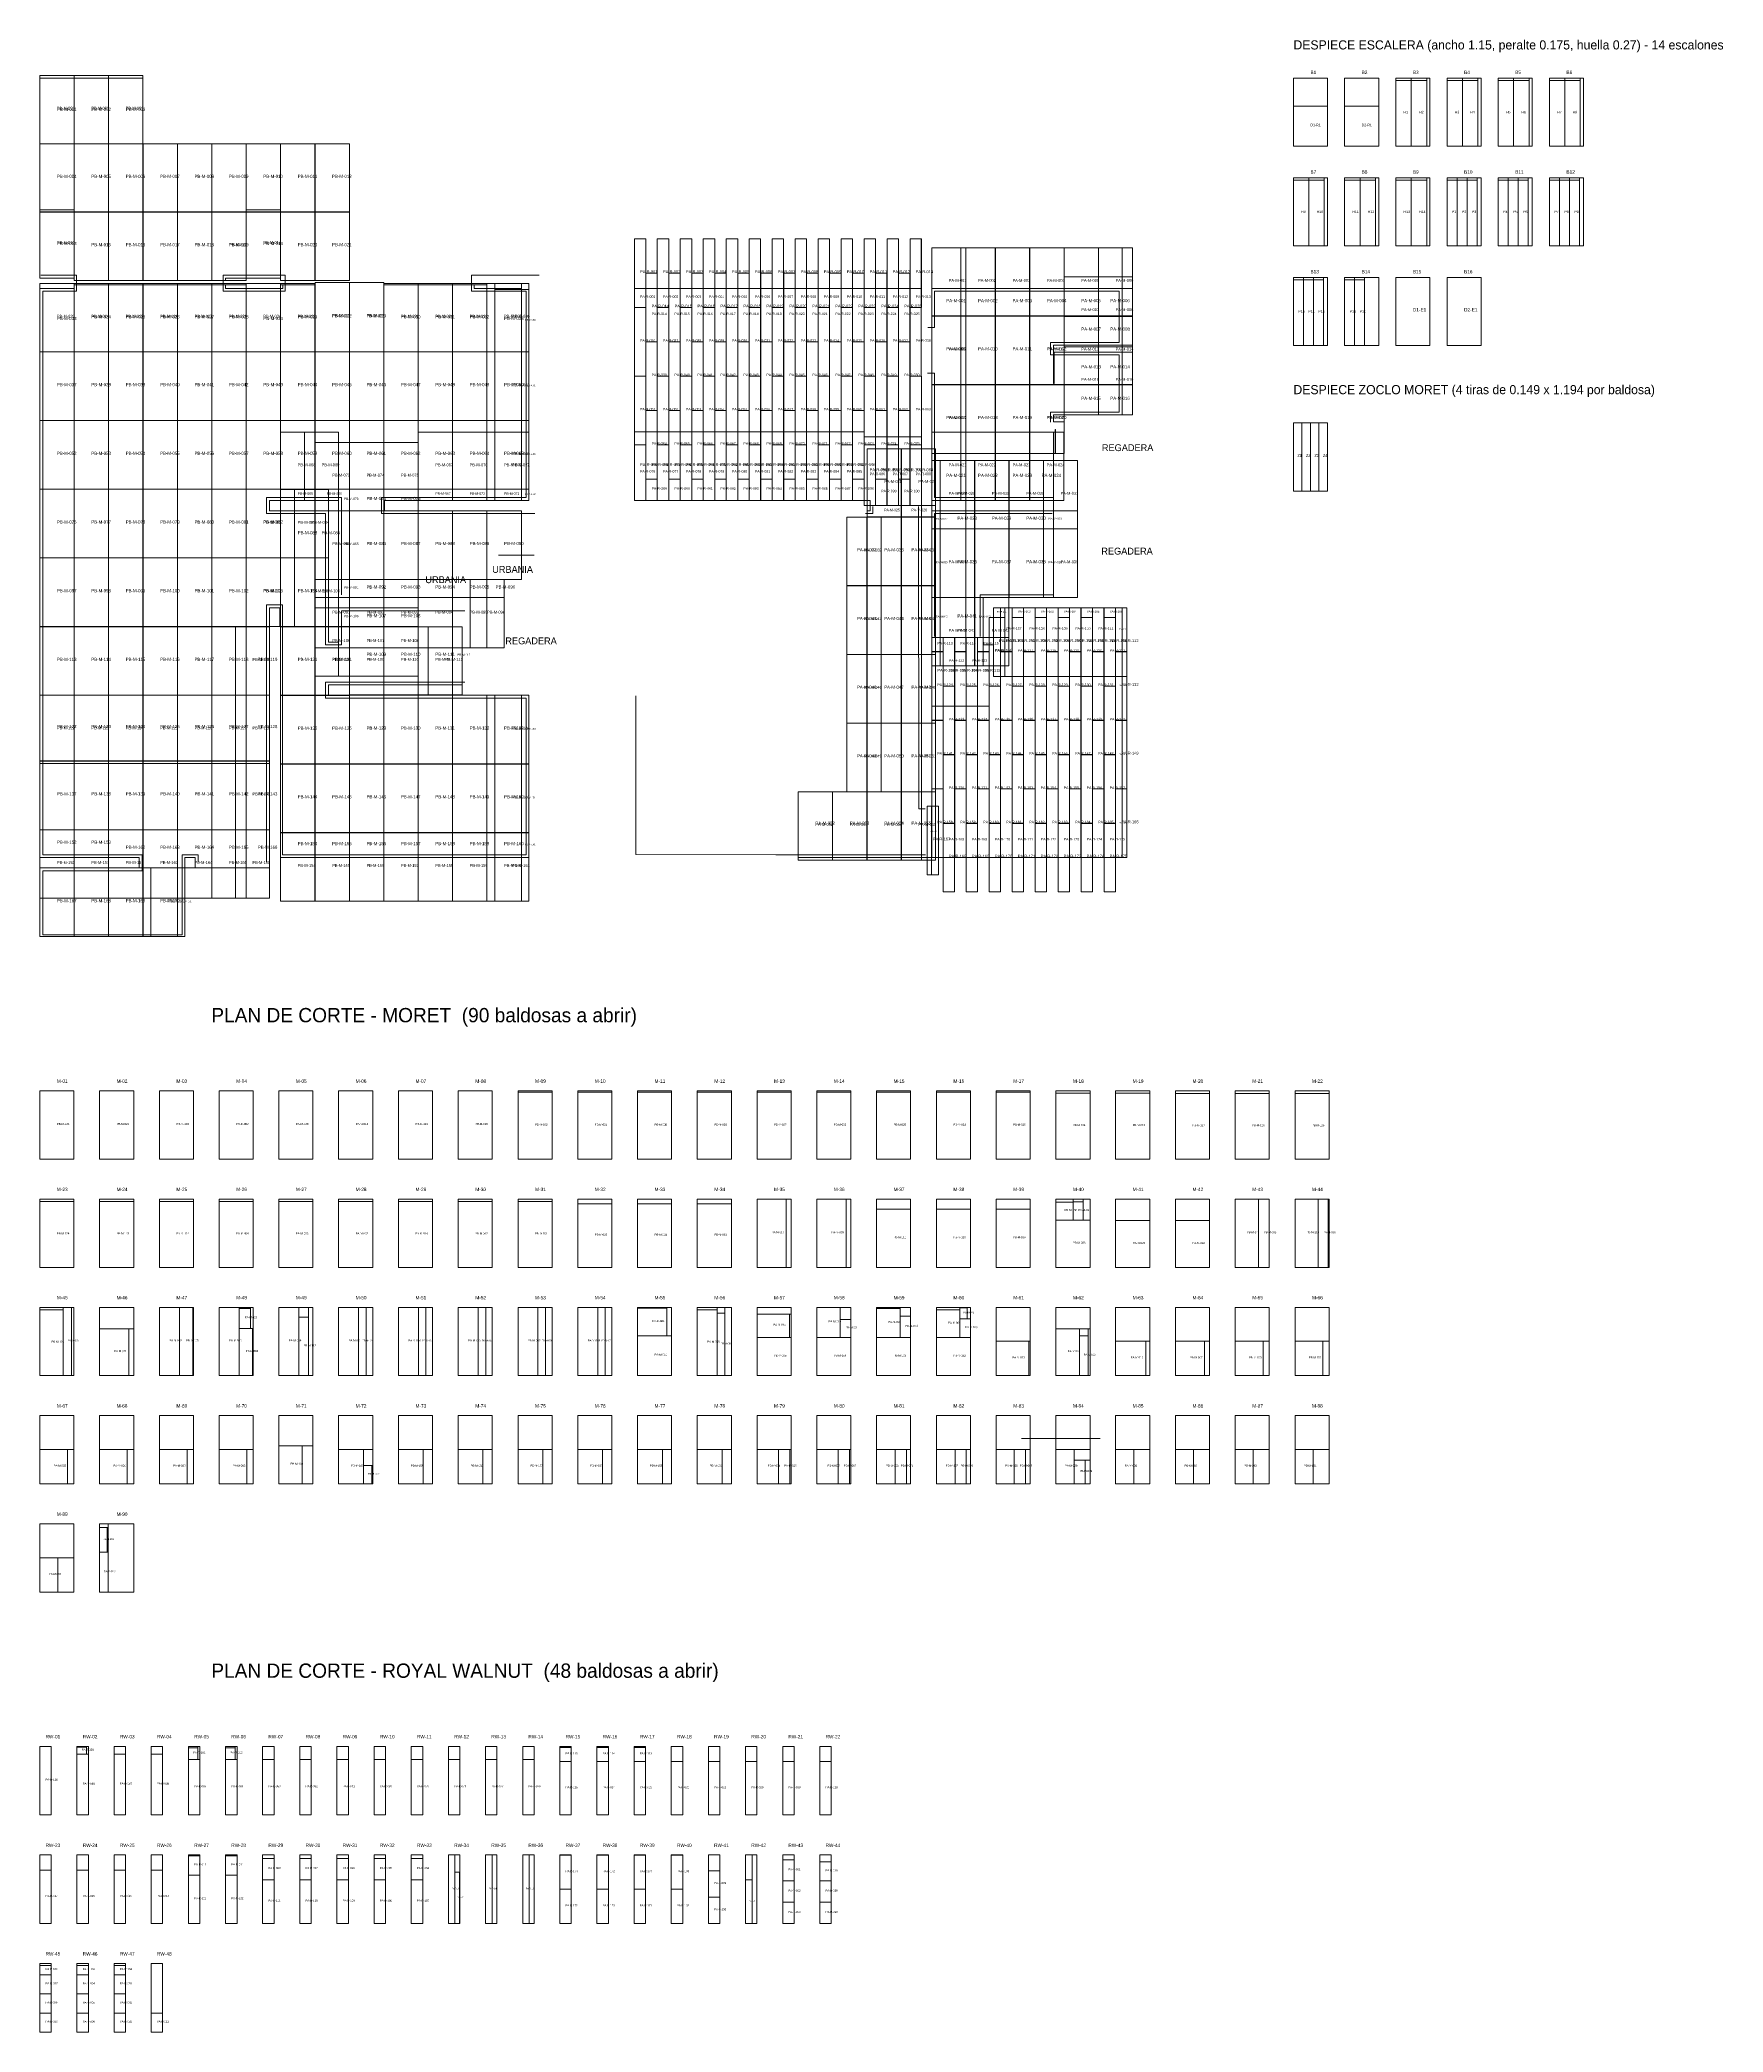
# Model space of a CAD drawing. Header units: metres. Extents: x 272.5 to 301.9, y -91.2 to -56.4.
import ezdxf

# ---------------------------------------------------------------- set-up
doc = ezdxf.new("R2010")
doc.units = ezdxf.units.M
for name, color, linetype, lineweight, plot in [('CORTE-DESPERDICIO', 1, 'Continuous', 0, False), ('CORTE-RECORTE', 3, 'Continuous', 0, False), ('CORTE-SOBRANTE', 2, 'Continuous', 0, False), ('CORTE-TEXTO', 5, 'Continuous', 0, False), ('CORTE-TILE', 7, 'Continuous', 0, False), ('ETIQUETAS', 7, 'Continuous', 0, False), ('PISO-MORET', 30, 'Continuous', 0, False), ('PISO-ROYAL-WALNUT', 4, 'Continuous', 0, False), ('REGADERA-MALLA-MURO', 1, 'Continuous', 0, False), ('SOBRANTES-MAPA', 6, 'Continuous', 0, False), ('SOBRANTES-RECORTE', 2, 'Continuous', 0, False), ('SOBRANTES-TEXTO', 6, 'Continuous', 0, False), ('URBANIA-LAVANDERIA', 5, 'Continuous', 0, False), ('ZOCLO', 3, 'Continuous', 0, False)]:
    doc.layers.add(name, color=color, linetype=linetype, lineweight=lineweight, plot=plot)

msp = doc.modelspace()

# ---------------------------------------------------------------- linework, layer by layer
at = {"layer": 'CORTE-DESPERDICIO'}
for points in [[(280.822, -74.798), (281.418, -74.798), (281.418, -74.774), (280.822, -74.774)], [(281.868, -74.798), (282.464, -74.798), (282.464, -74.774), (281.868, -74.774)], [(282.913, -74.798), (283.51, -74.798), (283.51, -74.774), (282.913, -74.774)], [(283.959, -74.798), (284.556, -74.798), (284.556, -74.774), (283.959, -74.774)], [(285.005, -74.798), (285.601, -74.798), (285.601, -74.774), (285.005, -74.774)], [(286.051, -74.798), (286.647, -74.798), (286.647, -74.774), (286.051, -74.774)], [(287.098, -74.798), (287.693, -74.798), (287.693, -74.774), (287.098, -74.774)], [(288.144, -74.798), (288.74, -74.798), (288.74, -74.774), (288.144, -74.774)], [(289.19, -74.798), (289.786, -74.798), (289.786, -74.774), (289.19, -74.774)], [(290.236, -74.814), (290.832, -74.814), (290.832, -74.774), (290.236, -74.774)], [(291.281, -74.814), (291.877, -74.814), (291.877, -74.774), (291.281, -74.774)], [(292.327, -74.818), (292.923, -74.818), (292.923, -74.774), (292.327, -74.774)], [(293.373, -74.818), (293.969, -74.818), (293.969, -74.774), (293.373, -74.774)], [(294.42, -74.818), (295.015, -74.818), (295.015, -74.774), (294.42, -74.774)], [(272.454, -76.712), (273.05, -76.712), (273.05, -76.668), (272.454, -76.668)], [(273.5, -76.712), (274.096, -76.712), (274.096, -76.668), (273.5, -76.668)], [(274.546, -76.712), (275.142, -76.712), (275.142, -76.668), (274.546, -76.668)], [(275.591, -76.712), (276.187, -76.712), (276.187, -76.668), (275.591, -76.668)], [(276.637, -76.712), (277.233, -76.712), (277.233, -76.668), (276.637, -76.668)], [(277.683, -76.712), (278.279, -76.712), (278.279, -76.668), (277.683, -76.668)], [(278.729, -76.712), (279.325, -76.712), (279.325, -76.668), (278.729, -76.668)], [(279.776, -76.712), (280.372, -76.712), (280.372, -76.668), (279.776, -76.668)], [(280.822, -76.712), (281.418, -76.712), (281.418, -76.668), (280.822, -76.668)], [(281.868, -76.752), (282.464, -76.752), (282.464, -76.668), (281.868, -76.668)], [(282.913, -76.752), (283.51, -76.752), (283.51, -76.668), (282.913, -76.668)], [(283.959, -76.752), (284.556, -76.752), (284.556, -76.668), (283.959, -76.668)], [(285.515, -77.862), (285.601, -77.862), (285.601, -76.668), (285.515, -76.668)], [(286.562, -77.862), (286.647, -77.862), (286.647, -76.668), (286.562, -76.668)], [(290.236, -76.72), (290.538, -76.72), (290.538, -76.668), (290.236, -76.668)], [(290.538, -76.718), (290.712, -76.718), (290.712, -76.668), (290.538, -76.668)], [(295.002, -77.862), (295.015, -77.862), (295.015, -76.668), (295.002, -76.668)], [(272.454, -78.606), (272.861, -78.606), (272.861, -78.562), (272.454, -78.562)], [(273.01, -79.756), (273.05, -79.756), (273.05, -78.562), (273.01, -78.562)], [(275.129, -79.756), (275.142, -79.756), (275.142, -78.562), (275.129, -78.562)], [(275.941, -78.581), (276.141, -78.581), (276.141, -78.562), (275.941, -78.562)], [(276.141, -78.93), (276.187, -78.93), (276.187, -78.562), (276.141, -78.562)], [(277.153, -79.756), (277.233, -79.756), (277.233, -78.562), (277.153, -78.562)], [(282.913, -78.577), (283.424, -78.577), (283.424, -78.562), (282.913, -78.562)], [(283.424, -79.06), (283.51, -79.06), (283.51, -78.562), (283.424, -78.562)], [(283.959, -78.606), (284.309, -78.606), (284.309, -78.562), (283.959, -78.562)], [(285.575, -79.09), (285.601, -79.09), (285.601, -78.68), (285.575, -78.68)], [(287.098, -78.58), (287.508, -78.58), (287.508, -78.562), (287.098, -78.562)], [(288.144, -78.607), (288.553, -78.607), (288.553, -78.562), (288.144, -78.562)], [(288.685, -78.762), (288.74, -78.762), (288.74, -78.562), (288.685, -78.562)], [(274.01, -79.756), (274.096, -79.756), (274.096, -78.935), (274.01, -78.935)], [(276.175, -79.756), (276.187, -79.756), (276.187, -78.93), (276.175, -78.93)], [(290.798, -79.756), (290.832, -79.756), (290.832, -78.935), (290.798, -78.935)], [(289.76, -79.756), (289.786, -79.756), (289.786, -79.156), (289.76, -79.156)], [(291.81, -79.756), (291.877, -79.756), (291.877, -79.156), (291.81, -79.156)], [(292.837, -79.756), (292.923, -79.756), (292.923, -79.156), (292.837, -79.156)], [(285.58, -81.65), (285.601, -81.65), (285.601, -81.05), (285.58, -81.05)], [(286.622, -81.65), (286.647, -81.65), (286.647, -81.05), (286.622, -81.05)], [(287.62, -81.65), (287.693, -81.65), (287.693, -81.05), (287.62, -81.05)], [(288.666, -81.65), (288.74, -81.65), (288.74, -81.05), (288.666, -81.05)], [(289.702, -81.65), (289.786, -81.65), (289.786, -81.05), (289.702, -81.05)], [(278.265, -81.65), (278.279, -81.65), (278.279, -81.332), (278.265, -81.332)], [(290.748, -81.65), (290.832, -81.65), (290.832, -81.236), (290.748, -81.236)], [(273.5, -82.414), (273.647, -82.414), (273.647, -82.35), (273.5, -82.35)], [(273.632, -82.848), (273.647, -82.848), (273.647, -82.414), (273.632, -82.414)], [(273.103, -86.256), (273.27, -86.256), (273.27, -86.244), (273.103, -86.244)], [(273.27, -86.381), (273.303, -86.381), (273.303, -86.244), (273.27, -86.244)], [(275.053, -86.271), (275.22, -86.271), (275.22, -86.244), (275.053, -86.244)], [(275.22, -86.471), (275.253, -86.471), (275.253, -86.244), (275.22, -86.244)], [(275.704, -86.271), (275.87, -86.271), (275.87, -86.244), (275.704, -86.244)], [(275.87, -86.471), (275.904, -86.471), (275.904, -86.244), (275.87, -86.244)], [(281.553, -86.261), (281.753, -86.261), (281.753, -86.244), (281.553, -86.244)], [(282.204, -86.261), (282.404, -86.261), (282.404, -86.244), (282.204, -86.244)], [(282.853, -86.261), (283.053, -86.261), (283.053, -86.244), (282.853, -86.244)], [(275.053, -88.161), (275.253, -88.161), (275.253, -88.144), (275.053, -88.144)], [(275.704, -88.161), (275.904, -88.161), (275.904, -88.144), (275.704, -88.144)], [(276.353, -88.205), (276.553, -88.205), (276.553, -88.144), (276.353, -88.144)], [(277.003, -88.205), (277.204, -88.205), (277.204, -88.144), (277.003, -88.144)], [(277.654, -88.205), (277.853, -88.205), (277.853, -88.144), (277.654, -88.144)], [(278.303, -88.205), (278.503, -88.205), (278.503, -88.144), (278.303, -88.144)], [(278.954, -88.205), (279.154, -88.205), (279.154, -88.144), (278.954, -88.144)], [(279.717, -88.444), (279.803, -88.444), (279.803, -88.144), (279.717, -88.144)], [(280.368, -89.344), (280.454, -89.344), (280.454, -88.144), (280.368, -88.144)], [(281.017, -89.344), (281.103, -89.344), (281.103, -88.144), (281.017, -88.144)], [(284.918, -89.344), (285.003, -89.344), (285.003, -88.144), (284.918, -88.144)], [(285.454, -88.227), (285.654, -88.227), (285.654, -88.144), (285.454, -88.144)], [(272.454, -90.076), (272.654, -90.076), (272.654, -90.044), (272.454, -90.044)], [(273.103, -90.076), (273.303, -90.076), (273.303, -90.044), (273.103, -90.044)], [(273.753, -90.076), (273.954, -90.076), (273.954, -90.044), (273.753, -90.044)]]:
    msp.add_lwpolyline(points, close=True, dxfattribs=at)
at = {"layer": 'CORTE-RECORTE'}
for points in [[(296.184, -58.246), (296.454, -58.246), (296.454, -57.096), (296.184, -57.096)], [(296.454, -58.246), (296.724, -58.246), (296.724, -57.096), (296.454, -57.096)], [(297.08, -58.246), (297.35, -58.246), (297.35, -57.096), (297.08, -57.096)], [(297.35, -58.246), (297.62, -58.246), (297.62, -57.096), (297.35, -57.096)], [(297.976, -58.246), (298.246, -58.246), (298.246, -57.096), (297.976, -57.096)], [(298.246, -58.246), (298.516, -58.246), (298.516, -57.096), (298.246, -57.096)], [(298.872, -58.246), (299.142, -58.246), (299.142, -57.096), (298.872, -57.096)], [(299.142, -58.246), (299.412, -58.246), (299.412, -57.096), (299.142, -57.096)], [(294.392, -58.246), (294.988, -58.246), (294.988, -57.546), (294.392, -57.546)], [(295.288, -58.246), (295.884, -58.246), (295.884, -57.546), (295.288, -57.546)], [(294.392, -59.99), (294.662, -59.99), (294.662, -58.84), (294.392, -58.84)], [(294.662, -59.99), (294.932, -59.99), (294.932, -58.84), (294.662, -58.84)], [(295.288, -59.99), (295.558, -59.99), (295.558, -58.84), (295.288, -58.84)], [(295.558, -59.99), (295.828, -59.99), (295.828, -58.84), (295.558, -58.84)], [(296.184, -59.99), (296.454, -59.99), (296.454, -58.84), (296.184, -58.84)], [(296.454, -59.99), (296.724, -59.99), (296.724, -58.84), (296.454, -58.84)], [(297.08, -59.99), (297.255, -59.99), (297.255, -58.84), (297.08, -58.84)], [(297.255, -59.99), (297.43, -59.99), (297.43, -58.84), (297.255, -58.84)], [(297.43, -59.99), (297.605, -59.99), (297.605, -58.84), (297.43, -58.84)], [(297.976, -59.99), (298.151, -59.99), (298.151, -58.84), (297.976, -58.84)], [(298.151, -59.99), (298.326, -59.99), (298.326, -58.84), (298.151, -58.84)], [(298.326, -59.99), (298.501, -59.99), (298.501, -58.84), (298.326, -58.84)], [(298.872, -59.99), (299.047, -59.99), (299.047, -58.84), (298.872, -58.84)], [(299.047, -59.99), (299.222, -59.99), (299.222, -58.84), (299.047, -58.84)], [(299.222, -59.99), (299.397, -59.99), (299.397, -58.84), (299.222, -58.84)], [(294.392, -61.734), (294.567, -61.734), (294.567, -60.584), (294.392, -60.584)], [(294.567, -61.734), (294.742, -61.734), (294.742, -60.584), (294.567, -60.584)], [(294.742, -61.734), (294.917, -61.734), (294.917, -60.584), (294.742, -60.584)], [(295.288, -61.734), (295.463, -61.734), (295.463, -60.584), (295.288, -60.584)], [(295.463, -61.734), (295.638, -61.734), (295.638, -60.584), (295.463, -60.584)], [(294.392, -64.278), (294.541, -64.278), (294.541, -63.084), (294.392, -63.084)], [(294.541, -64.278), (294.69, -64.278), (294.69, -63.084), (294.541, -63.084)], [(294.69, -64.278), (294.839, -64.278), (294.839, -63.084), (294.69, -63.084)], [(294.839, -64.278), (294.988, -64.278), (294.988, -63.084), (294.839, -63.084)], [(272.454, -75.968), (273.05, -75.968), (273.05, -74.774), (272.454, -74.774)], [(273.5, -75.968), (274.096, -75.968), (274.096, -74.774), (273.5, -74.774)], [(274.546, -75.968), (275.142, -75.968), (275.142, -74.774), (274.546, -74.774)], [(275.591, -75.968), (276.187, -75.968), (276.187, -74.774), (275.591, -74.774)], [(276.637, -75.968), (277.233, -75.968), (277.233, -74.774), (276.637, -74.774)], [(277.683, -75.968), (278.279, -75.968), (278.279, -74.774), (277.683, -74.774)], [(278.729, -75.968), (279.325, -75.968), (279.325, -74.774), (278.729, -74.774)], [(279.776, -75.968), (280.372, -75.968), (280.372, -74.774), (279.776, -74.774)], [(280.822, -75.968), (281.418, -75.968), (281.418, -74.798), (280.822, -74.798)], [(281.868, -75.968), (282.464, -75.968), (282.464, -74.798), (281.868, -74.798)], [(282.913, -75.968), (283.51, -75.968), (283.51, -74.798), (282.913, -74.798)], [(283.959, -75.968), (284.556, -75.968), (284.556, -74.798), (283.959, -74.798)], [(285.005, -75.968), (285.601, -75.968), (285.601, -74.798), (285.005, -74.798)], [(286.051, -75.968), (286.647, -75.968), (286.647, -74.798), (286.051, -74.798)], [(287.098, -75.968), (287.693, -75.968), (287.693, -74.798), (287.098, -74.798)], [(288.144, -75.968), (288.74, -75.968), (288.74, -74.798), (288.144, -74.798)], [(289.19, -75.968), (289.786, -75.968), (289.786, -74.798), (289.19, -74.798)], [(290.236, -75.968), (290.832, -75.968), (290.832, -74.814), (290.236, -74.814)], [(291.281, -75.968), (291.877, -75.968), (291.877, -74.814), (291.281, -74.814)], [(292.327, -75.968), (292.923, -75.968), (292.923, -74.818), (292.327, -74.818)], [(293.373, -75.968), (293.969, -75.968), (293.969, -74.818), (293.373, -74.818)], [(294.42, -75.968), (295.015, -75.968), (295.015, -74.818), (294.42, -74.818)], [(285.005, -77.862), (285.515, -77.862), (285.515, -76.668), (285.005, -76.668)], [(286.051, -77.862), (286.562, -77.862), (286.562, -76.668), (286.051, -76.668)], [(293.373, -77.862), (293.782, -77.862), (293.782, -76.668), (293.373, -76.668)], [(293.782, -77.862), (293.967, -77.862), (293.967, -76.668), (293.782, -76.668)], [(294.42, -77.862), (294.827, -77.862), (294.827, -76.668), (294.42, -76.668)], [(294.827, -77.862), (295.002, -77.862), (295.002, -76.668), (294.827, -76.668)], [(272.454, -77.862), (273.05, -77.862), (273.05, -76.712), (272.454, -76.712)], [(273.5, -77.862), (274.096, -77.862), (274.096, -76.712), (273.5, -76.712)], [(274.546, -77.862), (275.142, -77.862), (275.142, -76.712), (274.546, -76.712)], [(275.591, -77.862), (276.187, -77.862), (276.187, -76.712), (275.591, -76.712)], [(276.637, -77.862), (277.233, -77.862), (277.233, -76.712), (276.637, -76.712)], [(277.683, -77.862), (278.279, -77.862), (278.279, -76.712), (277.683, -76.712)], [(278.729, -77.862), (279.325, -77.862), (279.325, -76.712), (278.729, -76.712)], [(279.776, -77.862), (280.372, -77.862), (280.372, -76.712), (279.776, -76.712)], [(280.822, -77.862), (281.418, -77.862), (281.418, -76.712), (280.822, -76.712)], [(281.868, -77.862), (282.464, -77.862), (282.464, -76.752), (281.868, -76.752)], [(282.913, -77.862), (283.51, -77.862), (283.51, -76.752), (282.913, -76.752)], [(283.959, -77.862), (284.556, -77.862), (284.556, -76.752), (283.959, -76.752)], [(287.098, -77.862), (287.693, -77.862), (287.693, -76.842), (287.098, -76.842)], [(288.144, -77.862), (288.74, -77.862), (288.74, -76.842), (288.144, -76.842)], [(289.19, -77.862), (289.786, -77.862), (289.786, -76.842), (289.19, -76.842)], [(290.236, -77.036), (290.538, -77.036), (290.538, -76.72), (290.236, -76.72)], [(290.236, -77.862), (290.832, -77.862), (290.832, -77.036), (290.236, -77.036)], [(290.538, -77.036), (290.712, -77.036), (290.712, -76.718), (290.538, -76.718)], [(291.281, -77.862), (291.877, -77.862), (291.877, -77.041), (291.281, -77.041)], [(292.327, -77.862), (292.923, -77.862), (292.923, -77.041), (292.327, -77.041)], [(272.454, -79.756), (272.861, -79.756), (272.861, -78.606), (272.454, -78.606)], [(272.861, -79.756), (273.01, -79.756), (273.01, -78.562), (272.861, -78.562)], [(274.546, -79.756), (274.895, -79.756), (274.895, -78.562), (274.546, -78.562)], [(274.895, -79.756), (275.129, -79.756), (275.129, -78.562), (274.895, -78.562)], [(275.591, -79.756), (275.941, -79.756), (275.941, -78.562), (275.591, -78.562)], [(275.941, -78.93), (276.141, -78.93), (276.141, -78.581), (275.941, -78.581)], [(276.637, -79.756), (276.987, -79.756), (276.987, -78.562), (276.637, -78.562)], [(276.987, -79.756), (277.153, -79.756), (277.153, -78.736), (276.987, -78.736)], [(277.683, -79.756), (278.033, -79.756), (278.033, -78.562), (277.683, -78.562)], [(278.033, -79.756), (278.165, -79.756), (278.165, -78.562), (278.033, -78.562)], [(278.729, -79.756), (279.079, -79.756), (279.079, -78.562), (278.729, -78.562)], [(279.079, -79.756), (279.211, -79.756), (279.211, -78.562), (279.079, -78.562)], [(279.776, -79.756), (280.125, -79.756), (280.125, -78.562), (279.776, -78.562)], [(280.125, -79.756), (280.257, -79.756), (280.257, -78.562), (280.125, -78.562)], [(280.822, -79.756), (281.171, -79.756), (281.171, -78.562), (280.822, -78.562)], [(281.171, -79.756), (281.303, -79.756), (281.303, -78.562), (281.171, -78.562)], [(281.868, -79.756), (282.217, -79.756), (282.217, -78.562), (281.868, -78.562)], [(282.217, -79.756), (282.349, -79.756), (282.349, -78.562), (282.217, -78.562)], [(282.913, -79.06), (283.424, -79.06), (283.424, -78.577), (282.913, -78.577)], [(283.959, -79.756), (284.309, -79.756), (284.309, -78.606), (283.959, -78.606)], [(284.309, -79.756), (284.441, -79.756), (284.441, -78.665), (284.309, -78.665)], [(285.005, -79.09), (285.575, -79.09), (285.575, -78.68), (285.005, -78.68)], [(286.051, -79.09), (286.462, -79.09), (286.462, -78.562), (286.051, -78.562)], [(286.462, -79.09), (286.647, -79.09), (286.647, -78.774), (286.462, -78.774)], [(287.098, -79.09), (287.508, -79.09), (287.508, -78.58), (287.098, -78.58)], [(287.508, -79.09), (287.693, -79.09), (287.693, -78.716), (287.508, -78.716)], [(288.144, -79.09), (288.553, -79.09), (288.553, -78.607), (288.144, -78.607)], [(288.553, -78.762), (288.685, -78.762), (288.685, -78.568), (288.553, -78.568)], [(288.553, -79.09), (288.74, -79.09), (288.74, -78.762), (288.553, -78.762)], [(273.5, -79.756), (274.01, -79.756), (274.01, -78.935), (273.5, -78.935)], [(275.941, -79.756), (276.175, -79.756), (276.175, -78.93), (275.941, -78.93)], [(282.913, -79.756), (283.51, -79.756), (283.51, -79.06), (282.913, -79.06)], [(285.005, -79.756), (285.601, -79.756), (285.601, -79.09), (285.005, -79.09)], [(286.051, -79.756), (286.647, -79.756), (286.647, -79.09), (286.051, -79.09)], [(287.098, -79.756), (287.693, -79.756), (287.693, -79.09), (287.098, -79.09)], [(288.144, -79.756), (288.74, -79.756), (288.74, -79.09), (288.144, -79.09)], [(290.236, -79.756), (290.65, -79.756), (290.65, -78.935), (290.236, -78.935)], [(290.65, -79.756), (290.798, -79.756), (290.798, -79.06), (290.65, -79.06)], [(289.19, -79.756), (289.76, -79.756), (289.76, -79.156), (289.19, -79.156)], [(291.281, -79.756), (291.81, -79.756), (291.81, -79.156), (291.281, -79.156)], [(292.327, -79.756), (292.837, -79.756), (292.837, -79.156), (292.327, -79.156)], [(293.373, -79.756), (293.86, -79.756), (293.86, -79.156), (293.373, -79.156)], [(294.42, -79.756), (294.906, -79.756), (294.906, -79.156), (294.42, -79.156)], [(272.454, -81.65), (272.937, -81.65), (272.937, -81.05), (272.454, -81.05)], [(273.5, -81.65), (273.983, -81.65), (273.983, -81.05), (273.5, -81.05)], [(274.546, -81.65), (275.029, -81.65), (275.029, -81.05), (274.546, -81.05)], [(275.591, -81.65), (276.075, -81.65), (276.075, -81.05), (275.591, -81.05)], [(276.637, -81.65), (277.046, -81.65), (277.046, -80.984), (276.637, -80.984)], [(277.683, -81.65), (278.118, -81.65), (278.118, -81.05), (277.683, -81.05)], [(278.729, -81.65), (279.164, -81.65), (279.164, -81.05), (278.729, -81.05)], [(279.776, -81.65), (280.209, -81.65), (280.209, -81.05), (279.776, -81.05)], [(280.822, -81.65), (281.255, -81.65), (281.255, -81.05), (280.822, -81.05)], [(281.868, -81.65), (282.301, -81.65), (282.301, -81.05), (281.868, -81.05)], [(282.913, -81.65), (283.348, -81.65), (283.348, -81.05), (282.913, -81.05)], [(283.959, -81.65), (284.394, -81.65), (284.394, -81.05), (283.959, -81.05)], [(285.005, -81.65), (285.38, -81.65), (285.38, -81.05), (285.005, -81.05)], [(285.38, -81.65), (285.58, -81.65), (285.58, -81.05), (285.38, -81.05)], [(286.051, -81.65), (286.426, -81.65), (286.426, -81.05), (286.051, -81.05)], [(286.426, -81.65), (286.622, -81.65), (286.622, -81.05), (286.426, -81.05)], [(287.098, -81.65), (287.425, -81.65), (287.425, -81.05), (287.098, -81.05)], [(287.425, -81.65), (287.62, -81.65), (287.62, -81.05), (287.425, -81.05)], [(288.144, -81.65), (288.471, -81.65), (288.471, -81.05), (288.144, -81.05)], [(288.471, -81.65), (288.666, -81.65), (288.666, -81.05), (288.471, -81.05)], [(289.19, -81.65), (289.507, -81.65), (289.507, -81.05), (289.19, -81.05)], [(289.507, -81.65), (289.702, -81.65), (289.702, -81.05), (289.507, -81.05)], [(290.236, -81.65), (290.553, -81.65), (290.553, -81.05), (290.236, -81.05)], [(291.281, -81.65), (291.599, -81.65), (291.599, -81.05), (291.281, -81.05)], [(292.327, -81.65), (292.644, -81.65), (292.644, -81.05), (292.327, -81.05)], [(293.373, -81.65), (293.69, -81.65), (293.69, -81.05), (293.373, -81.05)], [(294.42, -81.65), (294.736, -81.65), (294.736, -81.05), (294.42, -81.05)], [(278.118, -81.65), (278.265, -81.65), (278.265, -81.332), (278.118, -81.332)], [(290.553, -81.65), (290.748, -81.65), (290.748, -81.236), (290.553, -81.236)], [(273.5, -82.848), (273.632, -82.848), (273.632, -82.414), (273.5, -82.414)], [(272.454, -83.544), (272.769, -83.544), (272.769, -82.944), (272.454, -82.944)], [(273.5, -83.544), (273.647, -83.544), (273.647, -82.848), (273.5, -82.848)], [(272.454, -87.444), (272.654, -87.444), (272.654, -86.244), (272.454, -86.244)], [(273.103, -86.381), (273.27, -86.381), (273.27, -86.256), (273.103, -86.256)], [(273.103, -87.444), (273.303, -87.444), (273.303, -86.381), (273.103, -86.381)], [(273.753, -87.444), (273.954, -87.444), (273.954, -86.381), (273.753, -86.381)], [(274.404, -87.444), (274.603, -87.444), (274.603, -86.381), (274.404, -86.381)], [(275.053, -86.471), (275.22, -86.471), (275.22, -86.271), (275.053, -86.271)], [(275.704, -86.471), (275.87, -86.471), (275.87, -86.271), (275.704, -86.271)], [(281.553, -86.51), (281.753, -86.51), (281.753, -86.261), (281.553, -86.261)], [(282.204, -86.51), (282.404, -86.51), (282.404, -86.261), (282.204, -86.261)], [(282.853, -86.51), (283.053, -86.51), (283.053, -86.261), (282.853, -86.261)], [(275.053, -87.444), (275.253, -87.444), (275.253, -86.471), (275.053, -86.471)], [(275.704, -87.444), (275.904, -87.444), (275.904, -86.471), (275.704, -86.471)], [(276.353, -87.444), (276.553, -87.444), (276.553, -86.471), (276.353, -86.471)], [(277.003, -87.444), (277.204, -87.444), (277.204, -86.471), (277.003, -86.471)], [(277.654, -87.444), (277.853, -87.444), (277.853, -86.471), (277.654, -86.471)], [(278.303, -87.444), (278.503, -87.444), (278.503, -86.471), (278.303, -86.471)], [(278.954, -87.444), (279.154, -87.444), (279.154, -86.471), (278.954, -86.471)], [(279.603, -87.444), (279.803, -87.444), (279.803, -86.471), (279.603, -86.471)], [(280.253, -87.444), (280.454, -87.444), (280.454, -86.471), (280.253, -86.471)], [(280.904, -87.444), (281.103, -87.444), (281.103, -86.471), (280.904, -86.471)], [(281.553, -87.444), (281.753, -87.444), (281.753, -86.51), (281.553, -86.51)], [(282.204, -87.444), (282.404, -87.444), (282.404, -86.51), (282.204, -86.51)], [(282.853, -87.444), (283.053, -87.444), (283.053, -86.51), (282.853, -86.51)], [(283.503, -87.444), (283.704, -87.444), (283.704, -86.51), (283.503, -86.51)], [(284.154, -87.444), (284.353, -87.444), (284.353, -86.51), (284.154, -86.51)], [(284.803, -87.444), (285.003, -87.444), (285.003, -86.51), (284.803, -86.51)], [(285.454, -87.444), (285.654, -87.444), (285.654, -86.51), (285.454, -86.51)], [(286.103, -87.444), (286.303, -87.444), (286.303, -86.51), (286.103, -86.51)], [(275.053, -88.495), (275.253, -88.495), (275.253, -88.161), (275.053, -88.161)], [(275.704, -88.495), (275.904, -88.495), (275.904, -88.161), (275.704, -88.161)], [(279.603, -89.344), (279.717, -89.344), (279.717, -88.144), (279.603, -88.144)], [(280.253, -89.344), (280.368, -89.344), (280.368, -88.144), (280.253, -88.144)], [(280.904, -89.344), (281.017, -89.344), (281.017, -88.144), (280.904, -88.144)], [(281.553, -88.745), (281.753, -88.745), (281.753, -88.145), (281.553, -88.145)], [(282.204, -88.745), (282.404, -88.745), (282.404, -88.145), (282.204, -88.145)], [(282.853, -88.745), (283.053, -88.745), (283.053, -88.145), (282.853, -88.145)], [(283.503, -88.745), (283.704, -88.745), (283.704, -88.145), (283.503, -88.145)], [(272.454, -89.344), (272.654, -89.344), (272.654, -88.41), (272.454, -88.41)], [(273.103, -89.344), (273.303, -89.344), (273.303, -88.41), (273.103, -88.41)], [(273.753, -89.344), (273.954, -89.344), (273.954, -88.41), (273.753, -88.41)], [(274.404, -89.344), (274.603, -89.344), (274.603, -88.41), (274.404, -88.41)], [(275.053, -89.344), (275.253, -89.344), (275.253, -88.495), (275.053, -88.495)], [(275.704, -89.344), (275.904, -89.344), (275.904, -88.495), (275.704, -88.495)], [(276.353, -88.577), (276.553, -88.577), (276.553, -88.205), (276.353, -88.205)], [(277.003, -88.577), (277.204, -88.577), (277.204, -88.205), (277.003, -88.205)], [(277.654, -88.577), (277.853, -88.577), (277.853, -88.205), (277.654, -88.205)], [(278.303, -88.577), (278.503, -88.577), (278.503, -88.205), (278.303, -88.205)], [(278.954, -88.577), (279.154, -88.577), (279.154, -88.205), (278.954, -88.205)], [(279.717, -89.344), (279.796, -89.344), (279.796, -88.444), (279.717, -88.444)], [(284.154, -88.882), (284.353, -88.882), (284.353, -88.419), (284.154, -88.419)], [(285.454, -88.599), (285.654, -88.599), (285.654, -88.227), (285.454, -88.227)], [(286.103, -88.599), (286.303, -88.599), (286.303, -88.265), (286.103, -88.265)], [(276.353, -89.344), (276.553, -89.344), (276.553, -88.577), (276.353, -88.577)], [(277.003, -89.344), (277.204, -89.344), (277.204, -88.577), (277.003, -88.577)], [(277.654, -89.344), (277.853, -89.344), (277.853, -88.577), (277.654, -88.577)], [(278.303, -89.344), (278.503, -89.344), (278.503, -88.577), (278.303, -88.577)], [(278.954, -89.344), (279.154, -89.344), (279.154, -88.577), (278.954, -88.577)], [(281.553, -89.344), (281.753, -89.344), (281.753, -88.745), (281.553, -88.745)], [(282.204, -89.344), (282.404, -89.344), (282.404, -88.745), (282.204, -88.745)], [(282.853, -89.344), (283.053, -89.344), (283.053, -88.745), (282.853, -88.745)], [(283.503, -89.344), (283.704, -89.344), (283.704, -88.745), (283.503, -88.745)], [(284.154, -89.344), (284.353, -89.344), (284.353, -88.882), (284.154, -88.882)], [(284.803, -89.344), (284.918, -89.344), (284.918, -88.577), (284.803, -88.577)], [(285.454, -88.972), (285.654, -88.972), (285.654, -88.599), (285.454, -88.599)], [(286.103, -88.972), (286.303, -88.972), (286.303, -88.599), (286.103, -88.599)], [(285.454, -89.344), (285.654, -89.344), (285.654, -88.972), (285.454, -88.972)], [(286.103, -89.344), (286.303, -89.344), (286.303, -88.972), (286.103, -88.972)], [(272.454, -90.242), (272.654, -90.242), (272.654, -90.076), (272.454, -90.076)], [(272.454, -90.576), (272.654, -90.576), (272.654, -90.242), (272.454, -90.242)], [(273.103, -90.242), (273.303, -90.242), (273.303, -90.076), (273.103, -90.076)], [(273.103, -90.576), (273.303, -90.576), (273.303, -90.242), (273.103, -90.242)], [(273.753, -90.242), (273.954, -90.242), (273.954, -90.076), (273.753, -90.076)], [(273.753, -90.576), (273.954, -90.576), (273.954, -90.242), (273.753, -90.242)], [(272.454, -90.91), (272.654, -90.91), (272.654, -90.576), (272.454, -90.576)], [(273.103, -90.91), (273.303, -90.91), (273.303, -90.576), (273.103, -90.576)], [(273.753, -90.91), (273.954, -90.91), (273.954, -90.576), (273.753, -90.576)], [(272.454, -91.244), (272.654, -91.244), (272.654, -90.91), (272.454, -90.91)], [(273.103, -91.244), (273.303, -91.244), (273.303, -90.91), (273.103, -90.91)], [(273.753, -91.244), (273.954, -91.244), (273.954, -90.91), (273.753, -90.91)], [(274.404, -91.244), (274.601, -91.244), (274.601, -90.91), (274.404, -90.91)]]:
    msp.add_lwpolyline(points, close=True, dxfattribs=at)
at = {"layer": 'CORTE-SOBRANTE'}
for points in [[(294.392, -57.546), (294.988, -57.546), (294.988, -57.052), (294.392, -57.052)], [(295.288, -57.546), (295.884, -57.546), (295.884, -57.052), (295.288, -57.052)], [(296.184, -57.096), (296.454, -57.096), (296.454, -57.052), (296.184, -57.052)], [(296.454, -57.096), (296.724, -57.096), (296.724, -57.052), (296.454, -57.052)], [(296.724, -58.246), (296.78, -58.246), (296.78, -57.052), (296.724, -57.052)], [(297.08, -57.096), (297.35, -57.096), (297.35, -57.052), (297.08, -57.052)], [(297.35, -57.096), (297.62, -57.096), (297.62, -57.052), (297.35, -57.052)], [(297.62, -58.246), (297.676, -58.246), (297.676, -57.052), (297.62, -57.052)], [(297.976, -57.096), (298.246, -57.096), (298.246, -57.052), (297.976, -57.052)], [(298.246, -57.096), (298.516, -57.096), (298.516, -57.052), (298.246, -57.052)], [(298.516, -58.246), (298.572, -58.246), (298.572, -57.052), (298.516, -57.052)], [(298.872, -57.096), (299.142, -57.096), (299.142, -57.052), (298.872, -57.052)], [(299.142, -57.096), (299.412, -57.096), (299.412, -57.052), (299.142, -57.052)], [(299.412, -58.246), (299.468, -58.246), (299.468, -57.052), (299.412, -57.052)], [(294.392, -58.84), (294.662, -58.84), (294.662, -58.796), (294.392, -58.796)], [(294.662, -58.84), (294.932, -58.84), (294.932, -58.796), (294.662, -58.796)], [(294.932, -59.99), (294.988, -59.99), (294.988, -58.796), (294.932, -58.796)], [(295.288, -58.84), (295.558, -58.84), (295.558, -58.796), (295.288, -58.796)], [(295.558, -58.84), (295.828, -58.84), (295.828, -58.796), (295.558, -58.796)], [(295.828, -59.99), (295.884, -59.99), (295.884, -58.796), (295.828, -58.796)], [(296.184, -58.84), (296.454, -58.84), (296.454, -58.796), (296.184, -58.796)], [(296.454, -58.84), (296.724, -58.84), (296.724, -58.796), (296.454, -58.796)], [(296.724, -59.99), (296.78, -59.99), (296.78, -58.796), (296.724, -58.796)], [(297.08, -58.84), (297.255, -58.84), (297.255, -58.796), (297.08, -58.796)], [(297.255, -58.84), (297.43, -58.84), (297.43, -58.796), (297.255, -58.796)], [(297.43, -58.84), (297.605, -58.84), (297.605, -58.796), (297.43, -58.796)], [(297.605, -59.99), (297.676, -59.99), (297.676, -58.796), (297.605, -58.796)], [(297.976, -58.84), (298.151, -58.84), (298.151, -58.796), (297.976, -58.796)], [(298.151, -58.84), (298.326, -58.84), (298.326, -58.796), (298.151, -58.796)], [(298.326, -58.84), (298.501, -58.84), (298.501, -58.796), (298.326, -58.796)], [(298.501, -59.99), (298.572, -59.99), (298.572, -58.796), (298.501, -58.796)], [(298.872, -58.84), (299.047, -58.84), (299.047, -58.796), (298.872, -58.796)], [(299.047, -58.84), (299.222, -58.84), (299.222, -58.796), (299.047, -58.796)], [(299.222, -58.84), (299.397, -58.84), (299.397, -58.796), (299.222, -58.796)], [(299.397, -59.99), (299.468, -59.99), (299.468, -58.796), (299.397, -58.796)], [(294.392, -60.584), (294.567, -60.584), (294.567, -60.54), (294.392, -60.54)], [(294.567, -60.584), (294.742, -60.584), (294.742, -60.54), (294.567, -60.54)], [(294.742, -60.584), (294.917, -60.584), (294.917, -60.54), (294.742, -60.54)], [(294.917, -61.734), (294.988, -61.734), (294.988, -60.54), (294.917, -60.54)], [(295.288, -60.584), (295.463, -60.584), (295.463, -60.54), (295.288, -60.54)], [(295.463, -60.584), (295.638, -60.584), (295.638, -60.54), (295.463, -60.54)], [(295.638, -61.734), (295.884, -61.734), (295.884, -60.54), (295.638, -60.54)], [(287.098, -76.842), (287.693, -76.842), (287.693, -76.668), (287.098, -76.668)], [(288.144, -76.842), (288.74, -76.842), (288.74, -76.668), (288.144, -76.668)], [(289.19, -76.842), (289.786, -76.842), (289.786, -76.668), (289.19, -76.668)], [(290.712, -77.036), (290.832, -77.036), (290.832, -76.668), (290.712, -76.668)], [(291.281, -77.041), (291.877, -77.041), (291.877, -76.668), (291.281, -76.668)], [(292.327, -77.041), (292.923, -77.041), (292.923, -76.668), (292.327, -76.668)], [(273.5, -78.935), (274.096, -78.935), (274.096, -78.562), (273.5, -78.562)], [(276.987, -78.736), (277.153, -78.736), (277.153, -78.562), (276.987, -78.562)], [(278.165, -79.756), (278.279, -79.756), (278.279, -78.562), (278.165, -78.562)], [(279.211, -79.756), (279.325, -79.756), (279.325, -78.562), (279.211, -78.562)], [(280.257, -79.756), (280.372, -79.756), (280.372, -78.562), (280.257, -78.562)], [(281.303, -79.756), (281.418, -79.756), (281.418, -78.562), (281.303, -78.562)], [(282.349, -79.756), (282.464, -79.756), (282.464, -78.562), (282.349, -78.562)], [(284.309, -78.665), (284.441, -78.665), (284.441, -78.562), (284.309, -78.562)], [(284.441, -79.756), (284.556, -79.756), (284.556, -78.562), (284.441, -78.562)], [(285.005, -78.68), (285.601, -78.68), (285.601, -78.562), (285.005, -78.562)], [(286.462, -78.774), (286.647, -78.774), (286.647, -78.562), (286.462, -78.562)], [(287.508, -78.716), (287.693, -78.716), (287.693, -78.562), (287.508, -78.562)], [(289.19, -79.156), (289.786, -79.156), (289.786, -78.562), (289.19, -78.562)], [(290.236, -78.935), (290.832, -78.935), (290.832, -78.562), (290.236, -78.562)], [(291.281, -79.156), (291.877, -79.156), (291.877, -78.562), (291.281, -78.562)], [(292.327, -79.156), (292.923, -79.156), (292.923, -78.562), (292.327, -78.562)], [(293.373, -79.156), (293.969, -79.156), (293.969, -78.562), (293.373, -78.562)], [(294.42, -79.156), (295.015, -79.156), (295.015, -78.562), (294.42, -78.562)], [(290.65, -79.06), (290.798, -79.06), (290.798, -78.935), (290.65, -78.935)], [(293.86, -79.756), (293.969, -79.756), (293.969, -79.156), (293.86, -79.156)], [(294.906, -79.756), (295.015, -79.756), (295.015, -79.156), (294.906, -79.156)], [(272.454, -81.05), (273.05, -81.05), (273.05, -80.456), (272.454, -80.456)], [(273.5, -81.05), (274.096, -81.05), (274.096, -80.456), (273.5, -80.456)], [(274.546, -81.05), (275.142, -81.05), (275.142, -80.456), (274.546, -80.456)], [(275.591, -81.05), (276.187, -81.05), (276.187, -80.456), (275.591, -80.456)], [(276.637, -80.984), (277.233, -80.984), (277.233, -80.456), (276.637, -80.456)], [(277.683, -81.05), (278.279, -81.05), (278.279, -80.456), (277.683, -80.456)], [(278.729, -81.05), (279.325, -81.05), (279.325, -80.456), (278.729, -80.456)], [(279.776, -81.05), (280.372, -81.05), (280.372, -80.456), (279.776, -80.456)], [(280.822, -81.05), (281.418, -81.05), (281.418, -80.456), (280.822, -80.456)], [(281.868, -81.05), (282.464, -81.05), (282.464, -80.456), (281.868, -80.456)], [(282.913, -81.05), (283.51, -81.05), (283.51, -80.456), (282.913, -80.456)], [(283.959, -81.05), (284.556, -81.05), (284.556, -80.456), (283.959, -80.456)], [(285.005, -81.05), (285.601, -81.05), (285.601, -80.456), (285.005, -80.456)], [(286.051, -81.05), (286.647, -81.05), (286.647, -80.456), (286.051, -80.456)], [(287.098, -81.05), (287.693, -81.05), (287.693, -80.456), (287.098, -80.456)], [(288.144, -81.05), (288.74, -81.05), (288.74, -80.456), (288.144, -80.456)], [(289.19, -81.05), (289.786, -81.05), (289.786, -80.456), (289.19, -80.456)], [(290.236, -81.05), (290.832, -81.05), (290.832, -80.456), (290.236, -80.456)], [(291.281, -81.05), (291.877, -81.05), (291.877, -80.456), (291.281, -80.456)], [(292.327, -81.05), (292.923, -81.05), (292.923, -80.456), (292.327, -80.456)], [(293.373, -81.05), (293.969, -81.05), (293.969, -80.456), (293.373, -80.456)], [(294.42, -81.05), (295.015, -81.05), (295.015, -80.456), (294.42, -80.456)], [(272.937, -81.65), (273.05, -81.65), (273.05, -81.05), (272.937, -81.05)], [(273.983, -81.65), (274.096, -81.65), (274.096, -81.05), (273.983, -81.05)], [(275.029, -81.65), (275.142, -81.65), (275.142, -81.05), (275.029, -81.05)], [(276.075, -81.65), (276.187, -81.65), (276.187, -81.05), (276.075, -81.05)], [(277.046, -81.65), (277.233, -81.65), (277.233, -80.984), (277.046, -80.984)], [(278.118, -81.332), (278.279, -81.332), (278.279, -81.05), (278.118, -81.05)], [(279.164, -81.65), (279.325, -81.65), (279.325, -81.05), (279.164, -81.05)], [(280.209, -81.65), (280.372, -81.65), (280.372, -81.05), (280.209, -81.05)], [(281.255, -81.65), (281.418, -81.65), (281.418, -81.05), (281.255, -81.05)], [(282.301, -81.65), (282.464, -81.65), (282.464, -81.05), (282.301, -81.05)], [(283.348, -81.65), (283.51, -81.65), (283.51, -81.05), (283.348, -81.05)], [(284.394, -81.65), (284.556, -81.65), (284.556, -81.05), (284.394, -81.05)], [(290.553, -81.236), (290.832, -81.236), (290.832, -81.05), (290.553, -81.05)], [(291.599, -81.65), (291.877, -81.65), (291.877, -81.05), (291.599, -81.05)], [(292.644, -81.65), (292.923, -81.65), (292.923, -81.05), (292.644, -81.05)], [(293.69, -81.65), (293.969, -81.65), (293.969, -81.05), (293.69, -81.05)], [(294.736, -81.65), (295.015, -81.65), (295.015, -81.05), (294.736, -81.05)], [(272.454, -82.944), (273.05, -82.944), (273.05, -82.35), (272.454, -82.35)], [(273.647, -83.544), (274.096, -83.544), (274.096, -82.35), (273.647, -82.35)], [(272.769, -83.544), (273.05, -83.544), (273.05, -82.944), (272.769, -82.944)], [(273.753, -86.381), (273.954, -86.381), (273.954, -86.244), (273.753, -86.244)], [(274.404, -86.381), (274.603, -86.381), (274.603, -86.244), (274.404, -86.244)], [(276.353, -86.471), (276.553, -86.471), (276.553, -86.244), (276.353, -86.244)], [(277.003, -86.471), (277.204, -86.471), (277.204, -86.244), (277.003, -86.244)], [(277.654, -86.471), (277.853, -86.471), (277.853, -86.244), (277.654, -86.244)], [(278.303, -86.471), (278.503, -86.471), (278.503, -86.244), (278.303, -86.244)], [(278.954, -86.471), (279.154, -86.471), (279.154, -86.244), (278.954, -86.244)], [(279.603, -86.471), (279.803, -86.471), (279.803, -86.244), (279.603, -86.244)], [(280.253, -86.471), (280.454, -86.471), (280.454, -86.244), (280.253, -86.244)], [(280.904, -86.471), (281.103, -86.471), (281.103, -86.244), (280.904, -86.244)], [(283.503, -86.51), (283.704, -86.51), (283.704, -86.244), (283.503, -86.244)], [(284.154, -86.51), (284.353, -86.51), (284.353, -86.244), (284.154, -86.244)], [(284.803, -86.51), (285.003, -86.51), (285.003, -86.244), (284.803, -86.244)], [(285.454, -86.51), (285.654, -86.51), (285.654, -86.244), (285.454, -86.244)], [(286.103, -86.51), (286.303, -86.51), (286.303, -86.244), (286.103, -86.244)], [(272.454, -88.41), (272.654, -88.41), (272.654, -88.144), (272.454, -88.144)], [(273.103, -88.41), (273.303, -88.41), (273.303, -88.144), (273.103, -88.144)], [(273.753, -88.41), (273.954, -88.41), (273.954, -88.144), (273.753, -88.144)], [(274.404, -88.41), (274.603, -88.41), (274.603, -88.144), (274.404, -88.144)], [(284.154, -88.419), (284.353, -88.419), (284.353, -88.144), (284.154, -88.144)], [(284.803, -88.577), (284.918, -88.577), (284.918, -88.144), (284.803, -88.144)], [(286.103, -88.265), (286.303, -88.265), (286.303, -88.144), (286.103, -88.144)], [(274.404, -90.91), (274.603, -90.91), (274.603, -90.044), (274.404, -90.044)]]:
    msp.add_lwpolyline(points, close=True, dxfattribs=at)
at = {"layer": 'CORTE-TILE'}
for points in [[(294.392, -58.246), (294.988, -58.246), (294.988, -57.052), (294.392, -57.052)], [(295.288, -58.246), (295.884, -58.246), (295.884, -57.052), (295.288, -57.052)], [(296.184, -58.246), (296.78, -58.246), (296.78, -57.052), (296.184, -57.052)], [(297.08, -58.246), (297.676, -58.246), (297.676, -57.052), (297.08, -57.052)], [(297.976, -58.246), (298.572, -58.246), (298.572, -57.052), (297.976, -57.052)], [(298.872, -58.246), (299.468, -58.246), (299.468, -57.052), (298.872, -57.052)], [(294.392, -59.99), (294.988, -59.99), (294.988, -58.796), (294.392, -58.796)], [(295.288, -59.99), (295.884, -59.99), (295.884, -58.796), (295.288, -58.796)], [(296.184, -59.99), (296.78, -59.99), (296.78, -58.796), (296.184, -58.796)], [(297.08, -59.99), (297.676, -59.99), (297.676, -58.796), (297.08, -58.796)], [(297.976, -59.99), (298.572, -59.99), (298.572, -58.796), (297.976, -58.796)], [(298.872, -59.99), (299.468, -59.99), (299.468, -58.796), (298.872, -58.796)], [(294.392, -61.734), (294.988, -61.734), (294.988, -60.54), (294.392, -60.54)], [(295.288, -61.734), (295.884, -61.734), (295.884, -60.54), (295.288, -60.54)], [(296.184, -61.734), (296.78, -61.734), (296.78, -60.54), (296.184, -60.54)], [(297.08, -61.734), (297.676, -61.734), (297.676, -60.54), (297.08, -60.54)], [(294.392, -64.278), (294.988, -64.278), (294.988, -63.084), (294.392, -63.084)], [(272.454, -75.968), (273.05, -75.968), (273.05, -74.774), (272.454, -74.774)], [(273.5, -75.968), (274.096, -75.968), (274.096, -74.774), (273.5, -74.774)], [(274.546, -75.968), (275.142, -75.968), (275.142, -74.774), (274.546, -74.774)], [(275.591, -75.968), (276.187, -75.968), (276.187, -74.774), (275.591, -74.774)], [(276.637, -75.968), (277.233, -75.968), (277.233, -74.774), (276.637, -74.774)], [(277.683, -75.968), (278.279, -75.968), (278.279, -74.774), (277.683, -74.774)], [(278.729, -75.968), (279.325, -75.968), (279.325, -74.774), (278.729, -74.774)], [(279.776, -75.968), (280.372, -75.968), (280.372, -74.774), (279.776, -74.774)], [(280.822, -75.968), (281.418, -75.968), (281.418, -74.774), (280.822, -74.774)], [(281.868, -75.968), (282.464, -75.968), (282.464, -74.774), (281.868, -74.774)], [(282.913, -75.968), (283.51, -75.968), (283.51, -74.774), (282.913, -74.774)], [(283.959, -75.968), (284.556, -75.968), (284.556, -74.774), (283.959, -74.774)], [(285.005, -75.968), (285.601, -75.968), (285.601, -74.774), (285.005, -74.774)], [(286.051, -75.968), (286.647, -75.968), (286.647, -74.774), (286.051, -74.774)], [(287.098, -75.968), (287.693, -75.968), (287.693, -74.774), (287.098, -74.774)], [(288.144, -75.968), (288.74, -75.968), (288.74, -74.774), (288.144, -74.774)], [(289.19, -75.968), (289.786, -75.968), (289.786, -74.774), (289.19, -74.774)], [(290.236, -75.968), (290.832, -75.968), (290.832, -74.774), (290.236, -74.774)], [(291.281, -75.968), (291.877, -75.968), (291.877, -74.774), (291.281, -74.774)], [(292.327, -75.968), (292.923, -75.968), (292.923, -74.774), (292.327, -74.774)], [(293.373, -75.968), (293.969, -75.968), (293.969, -74.774), (293.373, -74.774)], [(294.42, -75.968), (295.015, -75.968), (295.015, -74.774), (294.42, -74.774)], [(272.454, -77.862), (273.05, -77.862), (273.05, -76.668), (272.454, -76.668)], [(273.5, -77.862), (274.096, -77.862), (274.096, -76.668), (273.5, -76.668)], [(274.546, -77.862), (275.142, -77.862), (275.142, -76.668), (274.546, -76.668)], [(275.591, -77.862), (276.187, -77.862), (276.187, -76.668), (275.591, -76.668)], [(276.637, -77.862), (277.233, -77.862), (277.233, -76.668), (276.637, -76.668)], [(277.683, -77.862), (278.279, -77.862), (278.279, -76.668), (277.683, -76.668)], [(278.729, -77.862), (279.325, -77.862), (279.325, -76.668), (278.729, -76.668)], [(279.776, -77.862), (280.372, -77.862), (280.372, -76.668), (279.776, -76.668)], [(280.822, -77.862), (281.418, -77.862), (281.418, -76.668), (280.822, -76.668)], [(281.868, -77.862), (282.464, -77.862), (282.464, -76.668), (281.868, -76.668)], [(282.913, -77.862), (283.51, -77.862), (283.51, -76.668), (282.913, -76.668)], [(283.959, -77.862), (284.556, -77.862), (284.556, -76.668), (283.959, -76.668)], [(285.005, -77.862), (285.601, -77.862), (285.601, -76.668), (285.005, -76.668)], [(286.051, -77.862), (286.647, -77.862), (286.647, -76.668), (286.051, -76.668)], [(287.098, -77.862), (287.693, -77.862), (287.693, -76.668), (287.098, -76.668)], [(288.144, -77.862), (288.74, -77.862), (288.74, -76.668), (288.144, -76.668)], [(289.19, -77.862), (289.786, -77.862), (289.786, -76.668), (289.19, -76.668)], [(290.236, -77.862), (290.832, -77.862), (290.832, -76.668), (290.236, -76.668)], [(291.281, -77.862), (291.877, -77.862), (291.877, -76.668), (291.281, -76.668)], [(292.327, -77.862), (292.923, -77.862), (292.923, -76.668), (292.327, -76.668)], [(293.373, -77.862), (293.969, -77.862), (293.969, -76.668), (293.373, -76.668)], [(294.42, -77.862), (295.015, -77.862), (295.015, -76.668), (294.42, -76.668)], [(272.454, -79.756), (273.05, -79.756), (273.05, -78.562), (272.454, -78.562)], [(273.5, -79.756), (274.096, -79.756), (274.096, -78.562), (273.5, -78.562)], [(274.546, -79.756), (275.142, -79.756), (275.142, -78.562), (274.546, -78.562)], [(275.591, -79.756), (276.187, -79.756), (276.187, -78.562), (275.591, -78.562)], [(276.637, -79.756), (277.233, -79.756), (277.233, -78.562), (276.637, -78.562)], [(277.683, -79.756), (278.279, -79.756), (278.279, -78.562), (277.683, -78.562)], [(278.729, -79.756), (279.325, -79.756), (279.325, -78.562), (278.729, -78.562)], [(279.776, -79.756), (280.372, -79.756), (280.372, -78.562), (279.776, -78.562)], [(280.822, -79.756), (281.418, -79.756), (281.418, -78.562), (280.822, -78.562)], [(281.868, -79.756), (282.464, -79.756), (282.464, -78.562), (281.868, -78.562)], [(282.913, -79.756), (283.51, -79.756), (283.51, -78.562), (282.913, -78.562)], [(283.959, -79.756), (284.556, -79.756), (284.556, -78.562), (283.959, -78.562)], [(285.005, -79.756), (285.601, -79.756), (285.601, -78.562), (285.005, -78.562)], [(286.051, -79.756), (286.647, -79.756), (286.647, -78.562), (286.051, -78.562)], [(287.098, -79.756), (287.693, -79.756), (287.693, -78.562), (287.098, -78.562)], [(288.144, -79.756), (288.74, -79.756), (288.74, -78.562), (288.144, -78.562)], [(289.19, -79.756), (289.786, -79.756), (289.786, -78.562), (289.19, -78.562)], [(290.236, -79.756), (290.832, -79.756), (290.832, -78.562), (290.236, -78.562)], [(291.281, -79.756), (291.877, -79.756), (291.877, -78.562), (291.281, -78.562)], [(292.327, -79.756), (292.923, -79.756), (292.923, -78.562), (292.327, -78.562)], [(293.373, -79.756), (293.969, -79.756), (293.969, -78.562), (293.373, -78.562)], [(294.42, -79.756), (295.015, -79.756), (295.015, -78.562), (294.42, -78.562)], [(272.454, -81.65), (273.05, -81.65), (273.05, -80.456), (272.454, -80.456)], [(273.5, -81.65), (274.096, -81.65), (274.096, -80.456), (273.5, -80.456)], [(274.546, -81.65), (275.142, -81.65), (275.142, -80.456), (274.546, -80.456)], [(275.591, -81.65), (276.187, -81.65), (276.187, -80.456), (275.591, -80.456)], [(276.637, -81.65), (277.233, -81.65), (277.233, -80.456), (276.637, -80.456)], [(277.683, -81.65), (278.279, -81.65), (278.279, -80.456), (277.683, -80.456)], [(278.729, -81.65), (279.325, -81.65), (279.325, -80.456), (278.729, -80.456)], [(279.776, -81.65), (280.372, -81.65), (280.372, -80.456), (279.776, -80.456)], [(280.822, -81.65), (281.418, -81.65), (281.418, -80.456), (280.822, -80.456)], [(281.868, -81.65), (282.464, -81.65), (282.464, -80.456), (281.868, -80.456)], [(282.913, -81.65), (283.51, -81.65), (283.51, -80.456), (282.913, -80.456)], [(283.959, -81.65), (284.556, -81.65), (284.556, -80.456), (283.959, -80.456)], [(285.005, -81.65), (285.601, -81.65), (285.601, -80.456), (285.005, -80.456)], [(286.051, -81.65), (286.647, -81.65), (286.647, -80.456), (286.051, -80.456)], [(287.098, -81.65), (287.693, -81.65), (287.693, -80.456), (287.098, -80.456)], [(288.144, -81.65), (288.74, -81.65), (288.74, -80.456), (288.144, -80.456)], [(289.19, -81.65), (289.786, -81.65), (289.786, -80.456), (289.19, -80.456)], [(290.236, -81.65), (290.832, -81.65), (290.832, -80.456), (290.236, -80.456)], [(291.281, -81.65), (291.877, -81.65), (291.877, -80.456), (291.281, -80.456)], [(292.327, -81.65), (292.923, -81.65), (292.923, -80.456), (292.327, -80.456)], [(293.373, -81.65), (293.969, -81.65), (293.969, -80.456), (293.373, -80.456)], [(294.42, -81.65), (295.015, -81.65), (295.015, -80.456), (294.42, -80.456)], [(272.454, -83.544), (273.05, -83.544), (273.05, -82.35), (272.454, -82.35)], [(273.5, -83.544), (274.096, -83.544), (274.096, -82.35), (273.5, -82.35)], [(272.454, -87.444), (272.654, -87.444), (272.654, -86.244), (272.454, -86.244)], [(273.103, -87.444), (273.303, -87.444), (273.303, -86.244), (273.103, -86.244)], [(273.753, -87.444), (273.954, -87.444), (273.954, -86.244), (273.753, -86.244)], [(274.404, -87.444), (274.603, -87.444), (274.603, -86.244), (274.404, -86.244)], [(275.053, -87.444), (275.253, -87.444), (275.253, -86.244), (275.053, -86.244)], [(275.704, -87.444), (275.904, -87.444), (275.904, -86.244), (275.704, -86.244)], [(276.353, -87.444), (276.553, -87.444), (276.553, -86.244), (276.353, -86.244)], [(277.003, -87.444), (277.204, -87.444), (277.204, -86.244), (277.003, -86.244)], [(277.654, -87.444), (277.853, -87.444), (277.853, -86.244), (277.654, -86.244)], [(278.303, -87.444), (278.503, -87.444), (278.503, -86.244), (278.303, -86.244)], [(278.954, -87.444), (279.154, -87.444), (279.154, -86.244), (278.954, -86.244)], [(279.603, -87.444), (279.803, -87.444), (279.803, -86.244), (279.603, -86.244)], [(280.253, -87.444), (280.454, -87.444), (280.454, -86.244), (280.253, -86.244)], [(280.904, -87.444), (281.103, -87.444), (281.103, -86.244), (280.904, -86.244)], [(281.553, -87.444), (281.753, -87.444), (281.753, -86.244), (281.553, -86.244)], [(282.204, -87.444), (282.404, -87.444), (282.404, -86.244), (282.204, -86.244)], [(282.853, -87.444), (283.053, -87.444), (283.053, -86.244), (282.853, -86.244)], [(283.503, -87.444), (283.704, -87.444), (283.704, -86.244), (283.503, -86.244)], [(284.154, -87.444), (284.353, -87.444), (284.353, -86.244), (284.154, -86.244)], [(284.803, -87.444), (285.003, -87.444), (285.003, -86.244), (284.803, -86.244)], [(285.454, -87.444), (285.654, -87.444), (285.654, -86.244), (285.454, -86.244)], [(286.103, -87.444), (286.303, -87.444), (286.303, -86.244), (286.103, -86.244)], [(272.454, -89.344), (272.654, -89.344), (272.654, -88.144), (272.454, -88.144)], [(273.103, -89.344), (273.303, -89.344), (273.303, -88.144), (273.103, -88.144)], [(273.753, -89.344), (273.954, -89.344), (273.954, -88.144), (273.753, -88.144)], [(274.404, -89.344), (274.603, -89.344), (274.603, -88.144), (274.404, -88.144)], [(275.053, -89.344), (275.253, -89.344), (275.253, -88.144), (275.053, -88.144)], [(275.704, -89.344), (275.904, -89.344), (275.904, -88.144), (275.704, -88.144)], [(276.353, -89.344), (276.553, -89.344), (276.553, -88.144), (276.353, -88.144)], [(277.003, -89.344), (277.204, -89.344), (277.204, -88.144), (277.003, -88.144)], [(277.654, -89.344), (277.853, -89.344), (277.853, -88.144), (277.654, -88.144)], [(278.303, -89.344), (278.503, -89.344), (278.503, -88.144), (278.303, -88.144)], [(278.954, -89.344), (279.154, -89.344), (279.154, -88.144), (278.954, -88.144)], [(279.603, -89.344), (279.803, -89.344), (279.803, -88.144), (279.603, -88.144)], [(280.253, -89.344), (280.454, -89.344), (280.454, -88.144), (280.253, -88.144)], [(280.904, -89.344), (281.103, -89.344), (281.103, -88.144), (280.904, -88.144)], [(281.553, -89.344), (281.753, -89.344), (281.753, -88.144), (281.553, -88.144)], [(282.204, -89.344), (282.404, -89.344), (282.404, -88.144), (282.204, -88.144)], [(282.853, -89.344), (283.053, -89.344), (283.053, -88.144), (282.853, -88.144)], [(283.503, -89.344), (283.704, -89.344), (283.704, -88.144), (283.503, -88.144)], [(284.154, -89.344), (284.353, -89.344), (284.353, -88.144), (284.154, -88.144)], [(284.803, -89.344), (285.003, -89.344), (285.003, -88.144), (284.803, -88.144)], [(285.454, -89.344), (285.654, -89.344), (285.654, -88.144), (285.454, -88.144)], [(286.103, -89.344), (286.303, -89.344), (286.303, -88.144), (286.103, -88.144)], [(272.454, -91.244), (272.654, -91.244), (272.654, -90.044), (272.454, -90.044)], [(273.103, -91.244), (273.303, -91.244), (273.303, -90.044), (273.103, -90.044)], [(273.753, -91.244), (273.954, -91.244), (273.954, -90.044), (273.753, -90.044)], [(274.404, -91.244), (274.603, -91.244), (274.603, -90.044), (274.404, -90.044)]]:
    msp.add_lwpolyline(points, close=True, dxfattribs=at)
at = {"layer": 'PISO-MORET'}
for points in [[(272.454, -58.202), (273.053, -58.202), (273.053, -57.052), (272.454, -57.052)], [(273.055, -58.202), (273.656, -58.202), (273.656, -57.052), (273.055, -57.052)], [(273.658, -58.202), (274.257, -58.202), (274.257, -57.052), (273.658, -57.052)], [(272.454, -59.396), (273.053, -59.396), (273.053, -58.204), (272.454, -58.204)], [(273.055, -59.396), (273.656, -59.396), (273.656, -58.204), (273.055, -58.204)], [(273.658, -59.396), (274.257, -59.396), (274.257, -58.204), (273.658, -58.204)], [(274.26, -59.396), (274.86, -59.396), (274.86, -58.204), (274.26, -58.204)], [(274.861, -59.396), (275.462, -59.396), (275.462, -58.204), (274.861, -58.204)], [(275.464, -59.396), (276.063, -59.396), (276.063, -58.204), (275.464, -58.204)], [(276.065, -59.396), (276.666, -59.396), (276.666, -58.204), (276.065, -58.204)], [(276.668, -59.396), (277.267, -59.396), (277.267, -58.204), (276.668, -58.204)], [(277.269, -59.396), (277.87, -59.396), (277.87, -58.204), (277.269, -58.204)], [(272.454, -60.552), (273.053, -60.552), (273.053, -59.398), (272.454, -59.398)], [(273.055, -60.592), (273.656, -60.592), (273.656, -59.398), (273.055, -59.398)], [(273.658, -60.592), (274.257, -60.592), (274.257, -59.398), (273.658, -59.398)], [(274.26, -60.592), (274.86, -60.592), (274.86, -59.398), (274.26, -59.398)], [(274.861, -60.592), (275.462, -60.592), (275.462, -59.398), (274.861, -59.398)], [(275.464, -60.592), (275.464, -59.398), (276.063, -59.398), (276.063, -60.592), (276.063, -60.592), (276.063, -60.552), (275.704, -60.552), (275.704, -60.592)], [(276.065, -60.552), (276.666, -60.552), (276.666, -59.398), (276.065, -59.398)], [(276.668, -60.592), (277.267, -60.592), (277.267, -59.398), (276.668, -59.398)], [(277.269, -60.592), (277.87, -60.592), (277.87, -59.398), (277.269, -59.398)], [(277.269, -61.842), (277.87, -61.842), (277.87, -60.632), (277.269, -60.632)], [(277.872, -61.842), (278.471, -61.842), (278.471, -60.632), (277.872, -60.632)], [(272.454, -61.842), (273.053, -61.842), (273.053, -60.732), (272.454, -60.732)], [(273.055, -61.842), (273.656, -61.842), (273.656, -60.672), (273.055, -60.672)], [(273.658, -61.842), (274.257, -61.842), (274.257, -60.672), (273.658, -60.672)], [(274.26, -61.842), (274.86, -61.842), (274.86, -60.672), (274.26, -60.672)], [(274.861, -61.842), (275.462, -61.842), (275.462, -60.672), (274.861, -60.672)], [(276.063, -60.672), (276.063, -61.842), (275.464, -61.842), (275.464, -60.672), (275.704, -60.672), (275.704, -60.732), (276.063, -60.732), (276.063, -60.672)], [(276.065, -61.842), (276.666, -61.842), (276.666, -60.732), (276.065, -60.732)], [(277.267, -60.672), (277.267, -61.842), (276.668, -61.842), (276.668, -60.732), (276.704, -60.732), (276.704, -60.672)], [(278.474, -61.842), (279.074, -61.842), (279.074, -60.672), (278.474, -60.672)], [(279.075, -61.842), (279.675, -61.842), (279.675, -60.672), (279.075, -60.672)], [(280.277, -60.672), (280.277, -61.842), (279.678, -61.842), (279.678, -60.672), (280.053, -60.672), (280.053, -60.732), (280.277, -60.732), (280.277, -60.672)], [(280.279, -61.842), (280.88, -61.842), (280.88, -60.732), (280.279, -60.732)], [(280.882, -61.842), (281.014, -61.842), (281.014, -60.751), (280.882, -60.751)], [(288.062, -61.215), (288.572, -61.215), (288.572, -60.732), (288.062, -60.732)], [(288.574, -61.215), (289.174, -61.215), (289.174, -60.732), (288.574, -60.732)], [(289.176, -61.215), (289.776, -61.215), (289.776, -60.732), (289.176, -60.732)], [(289.778, -61.215), (290.378, -61.215), (290.378, -60.732), (289.778, -60.732)], [(290.38, -61.215), (290.98, -61.215), (290.98, -60.732), (290.38, -60.732)], [(290.982, -61.215), (291.392, -61.215), (291.392, -60.732), (290.982, -60.732)], [(288.062, -62.417), (288.572, -62.417), (288.572, -61.217), (288.062, -61.217)], [(288.574, -62.417), (289.174, -62.417), (289.174, -61.217), (288.574, -61.217)], [(289.176, -62.417), (289.776, -62.417), (289.776, -61.217), (289.176, -61.217)], [(290.378, -62.417), (289.778, -62.417), (289.778, -61.217), (290.378, -61.217), (290.378, -61.727), (290.192, -61.727), (290.192, -61.847), (290.192, -62.397), (290.202, -62.397), (290.202, -61.847), (290.378, -61.847)], [(290.38, -61.727), (290.98, -61.727), (290.98, -61.217), (290.38, -61.217)], [(290.982, -61.727), (291.392, -61.727), (291.392, -61.217), (290.982, -61.217)], [(272.454, -63.044), (273.053, -63.044), (273.053, -61.844), (272.454, -61.844)], [(273.055, -63.044), (273.656, -63.044), (273.656, -61.844), (273.055, -61.844)], [(273.658, -63.044), (274.257, -63.044), (274.257, -61.844), (273.658, -61.844)], [(274.26, -63.044), (274.86, -63.044), (274.86, -61.844), (274.26, -61.844)], [(274.861, -63.044), (275.462, -63.044), (275.462, -61.844), (274.861, -61.844)], [(275.464, -63.044), (276.063, -63.044), (276.063, -61.844), (275.464, -61.844)], [(276.065, -63.044), (276.666, -63.044), (276.666, -61.844), (276.065, -61.844)], [(276.668, -63.044), (277.267, -63.044), (277.267, -61.844), (276.668, -61.844)], [(277.269, -63.044), (277.87, -63.044), (277.87, -61.844), (277.269, -61.844)], [(277.872, -63.044), (278.471, -63.044), (278.471, -61.844), (277.872, -61.844)], [(278.474, -63.044), (279.074, -63.044), (279.074, -61.844), (278.474, -61.844)], [(279.075, -63.044), (279.675, -63.044), (279.675, -61.844), (279.075, -61.844)], [(279.678, -63.044), (280.277, -63.044), (280.277, -61.844), (279.678, -61.844)], [(280.279, -63.044), (280.88, -63.044), (280.88, -61.844), (280.279, -61.844)], [(280.882, -63.044), (281.014, -63.044), (281.014, -61.844), (280.882, -61.844)], [(290.38, -62.417), (290.98, -62.417), (290.98, -61.847), (290.38, -61.847)], [(290.982, -62.417), (291.392, -62.417), (291.392, -61.847), (290.982, -61.847)], [(288.062, -63.619), (288.572, -63.619), (288.572, -62.419), (288.062, -62.419)], [(288.574, -63.619), (289.174, -63.619), (289.174, -62.419), (288.574, -62.419)], [(289.176, -63.619), (289.776, -63.619), (289.776, -62.419), (289.176, -62.419)], [(290.231, -63.619), (290.231, -63.2), (290.221, -63.2), (290.221, -63.619), (289.778, -63.619), (289.778, -62.419), (290.378, -62.419), (290.378, -62.947), (290.192, -62.947), (290.192, -63.067), (290.378, -63.067), (290.378, -63.619)], [(290.38, -62.947), (290.98, -62.947), (290.98, -62.419), (290.38, -62.419)], [(290.982, -62.947), (291.392, -62.947), (291.392, -62.419), (290.982, -62.419)], [(272.454, -64.246), (273.053, -64.246), (273.053, -63.046), (272.454, -63.046)], [(273.055, -64.246), (273.656, -64.246), (273.656, -63.046), (273.055, -63.046)], [(273.658, -64.246), (274.257, -64.246), (274.257, -63.046), (273.658, -63.046)], [(274.26, -64.246), (274.86, -64.246), (274.86, -63.046), (274.26, -63.046)], [(274.861, -64.246), (275.462, -64.246), (275.462, -63.046), (274.861, -63.046)], [(275.464, -64.246), (276.063, -64.246), (276.063, -63.046), (275.464, -63.046)], [(276.065, -64.246), (276.666, -64.246), (276.666, -63.046), (276.065, -63.046)], [(276.668, -64.246), (277.267, -64.246), (277.267, -63.046), (276.668, -63.046)], [(277.269, -64.246), (277.87, -64.246), (277.87, -63.046), (277.269, -63.046)], [(277.872, -64.246), (278.471, -64.246), (278.471, -63.046), (277.872, -63.046)], [(278.474, -64.246), (279.074, -64.246), (279.074, -63.046), (278.474, -63.046)], [(279.075, -64.246), (279.675, -64.246), (279.675, -63.046), (279.075, -63.046)], [(279.678, -64.246), (280.277, -64.246), (280.277, -63.046), (279.678, -63.046)], [(280.279, -64.246), (280.88, -64.246), (280.88, -63.046), (280.279, -63.046)], [(280.882, -64.246), (281.014, -64.246), (281.014, -63.046), (280.882, -63.046)], [(288.062, -64.442), (288.572, -64.442), (288.572, -63.621), (288.062, -63.621)], [(288.574, -64.442), (289.174, -64.442), (289.174, -63.621), (288.574, -63.621)], [(289.176, -64.442), (289.776, -64.442), (289.776, -63.621), (289.176, -63.621)], [(289.778, -64.442), (290.192, -64.442), (290.192, -63.621), (289.778, -63.621)], [(272.454, -65.448), (273.053, -65.448), (273.053, -64.248), (272.454, -64.248)], [(273.055, -65.448), (273.656, -65.448), (273.656, -64.248), (273.055, -64.248)], [(273.658, -65.448), (274.257, -65.448), (274.257, -64.248), (273.658, -64.248)], [(274.26, -65.448), (274.86, -65.448), (274.86, -64.248), (274.26, -64.248)], [(274.861, -65.448), (275.462, -65.448), (275.462, -64.248), (274.861, -64.248)], [(275.464, -65.448), (276.063, -65.448), (276.063, -64.248), (275.464, -64.248)], [(276.666, -65.448), (276.065, -65.448), (276.065, -64.248), (276.666, -64.248), (276.666, -64.442), (276.474, -64.442), (276.474, -64.622), (276.666, -64.622)], [(276.668, -64.442), (277.267, -64.442), (277.267, -64.248), (276.668, -64.248)], [(277.269, -64.442), (277.683, -64.442), (277.683, -64.248), (277.269, -64.248)], [(277.683, -64.622), (277.87, -64.622), (277.87, -64.248), (277.683, -64.248)], [(277.872, -64.622), (278.471, -64.622), (278.471, -64.248), (277.872, -64.248)], [(278.474, -64.622), (278.474, -64.248), (279.074, -64.248), (279.074, -64.442), (278.483, -64.442), (278.483, -64.622)], [(279.075, -64.442), (279.675, -64.442), (279.675, -64.246), (279.075, -64.246)], [(279.678, -64.442), (280.277, -64.442), (280.277, -64.248), (279.678, -64.248)], [(280.279, -64.442), (280.88, -64.442), (280.88, -64.248), (280.279, -64.248)], [(280.882, -64.442), (281.014, -64.442), (281.014, -64.248), (280.882, -64.248)], [(276.668, -65.448), (277.267, -65.448), (277.267, -64.622), (276.668, -64.622)], [(277.269, -65.448), (277.503, -65.448), (277.503, -64.622), (277.269, -64.622)], [(277.683, -65.824), (277.87, -65.824), (277.87, -64.624), (277.683, -64.624)], [(277.872, -65.824), (278.471, -65.824), (278.471, -64.624), (277.872, -64.624)], [(278.474, -65.824), (279.074, -65.824), (279.074, -64.624), (278.474, -64.624)], [(279.075, -65.824), (279.675, -65.824), (279.675, -64.624), (279.075, -64.624)], [(279.678, -65.824), (280.277, -65.824), (280.277, -64.624), (279.678, -64.624)], [(280.279, -65.824), (280.88, -65.824), (280.88, -64.624), (280.279, -64.624)], [(286.579, -65.934), (286.928, -65.934), (286.928, -64.734), (286.579, -64.734)], [(286.93, -64.532), (287.53, -64.532), (287.53, -64.732), (286.93, -64.732), (286.93, -64.622), (286.982, -64.622), (286.982, -64.532), (286.93, -64.532)], [(286.93, -65.934), (287.53, -65.934), (287.53, -64.734), (286.93, -64.734)], [(287.532, -64.732), (287.882, -64.732), (287.882, -64.532), (287.532, -64.532)], [(287.532, -65.934), (287.882, -65.934), (287.882, -64.734), (287.532, -64.734)], [(288.062, -64.94), (288.21, -64.94), (288.21, -64.622), (288.062, -64.622)], [(288.212, -64.94), (288.812, -64.94), (288.812, -64.622), (288.212, -64.622)], [(288.814, -64.94), (289.414, -64.94), (289.414, -64.622), (288.814, -64.622)], [(289.416, -64.94), (290.016, -64.94), (290.016, -64.622), (289.416, -64.622)], [(290.018, -64.94), (290.192, -64.94), (290.192, -64.622), (290.018, -64.622)], [(288.062, -66.142), (288.21, -66.142), (288.21, -64.942), (288.062, -64.942)], [(288.212, -66.142), (288.812, -66.142), (288.812, -64.942), (288.212, -64.942)], [(288.814, -66.142), (289.414, -66.142), (289.414, -64.942), (288.814, -64.942)], [(289.416, -66.142), (290.016, -66.142), (290.016, -64.942), (289.416, -64.942)], [(290.018, -66.142), (290.192, -66.142), (290.192, -64.942), (290.018, -64.942)], [(272.454, -66.65), (273.053, -66.65), (273.053, -65.45), (272.454, -65.45)], [(273.055, -66.65), (273.656, -66.65), (273.656, -65.45), (273.055, -65.45)], [(273.658, -66.65), (274.257, -66.65), (274.257, -65.45), (273.658, -65.45)], [(274.26, -66.65), (274.86, -66.65), (274.86, -65.45), (274.26, -65.45)], [(274.861, -66.65), (275.462, -66.65), (275.462, -65.45), (274.861, -65.45)], [(275.464, -66.65), (276.063, -66.65), (276.063, -65.45), (275.464, -65.45)], [(276.065, -66.65), (276.065, -65.45), (276.666, -65.45), (276.666, -66.65), (276.654, -66.65), (276.654, -66.322), (276.474, -66.322), (276.474, -66.65)], [(276.668, -66.65), (277.267, -66.65), (277.267, -65.45), (276.668, -65.45)], [(277.269, -66.65), (277.503, -66.65), (277.503, -65.45), (277.269, -65.45)], [(277.683, -66.142), (277.87, -66.142), (277.87, -65.826), (277.683, -65.826)], [(277.872, -66.142), (278.471, -66.142), (278.471, -65.826), (277.872, -65.826)], [(278.474, -66.142), (279.074, -66.142), (279.074, -65.826), (278.474, -65.826)], [(279.075, -66.142), (279.675, -66.142), (279.675, -65.826), (279.075, -65.826)], [(279.678, -66.142), (280.278, -66.142), (280.278, -65.826), (279.678, -65.826)], [(280.279, -66.142), (280.581, -66.142), (280.581, -65.826), (280.279, -65.826)], [(286.579, -67.136), (286.928, -67.136), (286.928, -65.936), (286.579, -65.936)], [(286.93, -67.136), (287.53, -67.136), (287.53, -65.936), (286.93, -65.936)], [(287.532, -67.136), (287.882, -67.136), (287.882, -65.936), (287.532, -65.936)], [(288.062, -66.841), (288.21, -66.841), (288.21, -66.144), (288.062, -66.144)], [(288.212, -66.841), (288.812, -66.841), (288.812, -66.144), (288.212, -66.144)], [(288.814, -66.841), (288.962, -66.841), (288.962, -66.144), (288.814, -66.144)], [(277.683, -66.65), (277.87, -66.65), (277.87, -66.322), (277.683, -66.322)], [(277.872, -66.65), (278.471, -66.65), (278.471, -66.322), (277.872, -66.322)], [(278.474, -66.65), (279.074, -66.65), (279.074, -66.322), (278.474, -66.322)], [(272.454, -67.85), (273.053, -67.85), (273.053, -66.652), (272.454, -66.652)], [(273.055, -67.85), (273.656, -67.85), (273.656, -66.652), (273.055, -66.652)], [(273.658, -67.85), (274.257, -67.85), (274.257, -66.652), (273.658, -66.652)], [(274.26, -67.85), (274.86, -67.85), (274.86, -66.652), (274.26, -66.652)], [(274.861, -67.85), (275.462, -67.85), (275.462, -66.652), (274.861, -66.652)], [(275.464, -67.85), (276.063, -67.85), (276.063, -66.652), (275.464, -66.652)], [(276.065, -67.85), (276.474, -67.85), (276.474, -66.652), (276.065, -66.652)], [(276.668, -67.852), (277.267, -67.852), (277.267, -66.652), (276.668, -66.652)], [(277.269, -66.652), (277.503, -66.652), (277.503, -66.922), (277.683, -66.922), (277.683, -66.652), (277.87, -66.652), (277.87, -67.672), (277.503, -67.672), (277.503, -67.852), (277.269, -67.852)], [(277.872, -67.672), (278.471, -67.672), (278.471, -66.652), (277.872, -66.652)], [(278.474, -67.672), (279.074, -67.672), (279.074, -66.652), (278.474, -66.652)], [(279.075, -67.672), (279.675, -67.672), (279.675, -66.652), (279.075, -66.652)], [(279.678, -67.672), (279.844, -67.672), (279.844, -66.652), (279.678, -66.652)], [(286.579, -68.338), (286.928, -68.338), (286.928, -67.138), (286.579, -67.138)], [(286.93, -68.338), (287.53, -68.338), (287.53, -67.138), (286.93, -67.138)], [(287.532, -68.338), (287.882, -68.338), (287.882, -67.138), (287.532, -67.138)], [(272.454, -69.002), (273.053, -69.002), (273.053, -67.852), (272.454, -67.852)], [(273.055, -69.002), (273.656, -69.002), (273.656, -67.852), (273.055, -67.852)], [(273.658, -69.002), (274.257, -69.002), (274.257, -67.852), (273.658, -67.852)], [(274.26, -69.002), (274.86, -69.002), (274.86, -67.852), (274.26, -67.852)], [(274.861, -69.002), (275.462, -69.002), (275.462, -67.852), (274.861, -67.852)], [(275.464, -69.002), (276.063, -69.002), (276.063, -67.852), (275.464, -67.852)], [(276.065, -69.002), (276.474, -69.002), (276.474, -67.852), (276.065, -67.852)], [(276.668, -69.054), (277.267, -69.054), (277.267, -67.854), (276.668, -67.854)], [(277.269, -69.054), (277.87, -69.054), (277.87, -67.854), (277.269, -67.854)], [(277.872, -69.054), (278.471, -69.054), (278.471, -67.852), (277.872, -67.852)], [(278.474, -69.054), (279.074, -69.054), (279.074, -67.852), (278.474, -67.852)], [(279.075, -69.054), (279.675, -69.054), (279.675, -67.852), (279.075, -67.852)], [(279.678, -69.054), (280.277, -69.054), (280.277, -67.852), (279.678, -67.852)], [(280.279, -69.054), (280.88, -69.054), (280.88, -67.852), (280.279, -67.852)], [(280.882, -69.054), (281.014, -69.054), (281.014, -67.852), (280.882, -67.852)], [(286.579, -69.54), (286.928, -69.54), (286.928, -68.34), (286.579, -68.34)], [(286.93, -69.54), (287.53, -69.54), (287.53, -68.34), (286.93, -68.34)], [(287.532, -69.54), (287.882, -69.54), (287.882, -68.34), (287.532, -68.34)], [(272.454, -70.204), (273.053, -70.204), (273.053, -69.004), (272.454, -69.004)], [(273.055, -70.204), (273.656, -70.204), (273.656, -69.004), (273.055, -69.004)], [(273.658, -70.204), (274.257, -70.204), (274.257, -69.004), (273.658, -69.004)], [(274.26, -70.204), (274.86, -70.204), (274.86, -69.004), (274.26, -69.004)], [(274.861, -70.204), (275.462, -70.204), (275.462, -69.004), (274.861, -69.004)], [(275.464, -70.204), (276.063, -70.204), (276.063, -69.004), (275.464, -69.004)], [(276.065, -70.204), (276.474, -70.204), (276.474, -69.004), (276.065, -69.004)], [(276.668, -70.256), (277.267, -70.256), (277.267, -69.056), (276.668, -69.056)], [(277.269, -70.256), (277.87, -70.256), (277.87, -69.056), (277.269, -69.056)], [(277.872, -70.256), (278.471, -70.256), (278.471, -69.056), (277.872, -69.056)], [(278.474, -70.256), (279.074, -70.256), (279.074, -69.056), (278.474, -69.056)], [(279.075, -70.256), (279.675, -70.256), (279.675, -69.056), (279.075, -69.056)], [(279.678, -70.256), (280.277, -70.256), (280.277, -69.056), (279.678, -69.056)], [(280.279, -70.256), (280.88, -70.256), (280.88, -69.056), (280.279, -69.056)], [(280.882, -70.256), (281.014, -70.256), (281.014, -69.056), (280.882, -69.056)], [(285.726, -70.692), (286.326, -70.692), (286.326, -69.542), (285.726, -69.542)], [(286.328, -70.692), (286.928, -70.692), (286.928, -69.542), (286.328, -69.542)], [(286.93, -70.692), (287.53, -70.692), (287.53, -69.542), (286.93, -69.542)], [(287.532, -70.692), (287.882, -70.692), (287.882, -69.542), (287.532, -69.542)], [(272.454, -70.692), (273.053, -70.692), (273.053, -70.206), (272.454, -70.206)], [(273.055, -70.692), (273.656, -70.692), (273.656, -70.206), (273.055, -70.206)], [(273.658, -70.206), (274.257, -70.206), (274.257, -70.872), (274.193, -70.872), (274.193, -70.692), (273.658, -70.692)], [(274.26, -70.872), (274.86, -70.872), (274.86, -70.206), (274.26, -70.206)], [(274.861, -70.872), (274.861, -70.206), (275.462, -70.206), (275.462, -70.872), (275.173, -70.872), (275.173, -70.692), (274.993, -70.692), (274.993, -70.872)], [(275.464, -70.872), (276.063, -70.872), (276.063, -70.206), (275.464, -70.206)], [(276.065, -70.872), (276.474, -70.872), (276.474, -70.206), (276.065, -70.206)], [(276.668, -70.692), (277.267, -70.692), (277.267, -70.258), (276.668, -70.258)], [(277.269, -70.692), (277.87, -70.692), (277.87, -70.258), (277.269, -70.258)], [(277.872, -70.692), (278.471, -70.692), (278.471, -70.258), (277.872, -70.258)], [(278.474, -70.692), (279.074, -70.692), (279.074, -70.258), (278.474, -70.258)], [(279.075, -70.692), (279.675, -70.692), (279.675, -70.258), (279.075, -70.258)], [(279.678, -70.692), (280.277, -70.692), (280.277, -70.258), (279.678, -70.258)], [(280.279, -70.692), (280.88, -70.692), (280.88, -70.258), (280.279, -70.258)], [(280.882, -70.692), (281.014, -70.692), (281.014, -70.258), (280.882, -70.258)], [(272.454, -72.074), (273.053, -72.074), (273.053, -70.874), (272.454, -70.874)], [(273.055, -72.074), (273.656, -72.074), (273.656, -70.874), (273.055, -70.874)], [(273.658, -72.074), (274.257, -72.074), (274.257, -70.874), (273.658, -70.874)], [(274.26, -72.074), (274.86, -72.074), (274.86, -70.874), (274.26, -70.874)], [(274.861, -72.074), (274.993, -72.074), (274.993, -70.874), (274.861, -70.874)]]:
    msp.add_lwpolyline(points, close=True, dxfattribs=at)
at = {"layer": 'PISO-ROYAL-WALNUT'}
for points in [[(282.858, -61.066), (283.058, -61.066), (283.058, -60.732), (282.858, -60.732)], [(283.059, -61.667), (283.259, -61.667), (283.259, -60.732), (283.059, -60.732)], [(283.26, -61.066), (283.46, -61.066), (283.46, -60.732), (283.26, -60.732)], [(283.461, -61.667), (283.661, -61.667), (283.661, -60.732), (283.461, -60.732)], [(283.662, -61.066), (283.862, -61.066), (283.862, -60.732), (283.662, -60.732)], [(283.863, -61.667), (284.063, -61.667), (284.063, -60.732), (283.863, -60.732)], [(284.064, -61.066), (284.264, -61.066), (284.264, -60.732), (284.064, -60.732)], [(284.265, -61.667), (284.465, -61.667), (284.465, -60.732), (284.265, -60.732)], [(284.466, -61.066), (284.666, -61.066), (284.666, -60.732), (284.466, -60.732)], [(284.667, -61.667), (284.867, -61.667), (284.867, -60.732), (284.667, -60.732)], [(284.868, -61.066), (285.068, -61.066), (285.068, -60.732), (284.868, -60.732)], [(285.069, -61.667), (285.269, -61.667), (285.269, -60.732), (285.069, -60.732)], [(285.27, -61.066), (285.47, -61.066), (285.47, -60.732), (285.27, -60.732)], [(285.471, -61.667), (285.671, -61.667), (285.671, -60.732), (285.471, -60.732)], [(285.672, -61.066), (285.872, -61.066), (285.872, -60.732), (285.672, -60.732)], [(285.873, -61.667), (286.073, -61.667), (286.073, -60.732), (285.873, -60.732)], [(286.074, -61.066), (286.274, -61.066), (286.274, -60.732), (286.074, -60.732)], [(286.275, -61.667), (286.475, -61.667), (286.475, -60.732), (286.275, -60.732)], [(286.476, -61.066), (286.676, -61.066), (286.676, -60.732), (286.476, -60.732)], [(286.677, -61.667), (286.877, -61.667), (286.877, -60.732), (286.677, -60.732)], [(286.878, -61.066), (287.078, -61.066), (287.078, -60.732), (286.878, -60.732)], [(287.079, -61.667), (287.279, -61.667), (287.279, -60.732), (287.079, -60.732)], [(287.28, -61.066), (287.48, -61.066), (287.48, -60.732), (287.28, -60.732)], [(287.481, -61.667), (287.681, -61.667), (287.681, -60.732), (287.481, -60.732)], [(287.682, -61.066), (287.88, -61.066), (287.88, -60.732), (287.682, -60.732)], [(282.858, -62.267), (283.058, -62.267), (283.058, -61.067), (282.858, -61.067)], [(283.26, -62.267), (283.46, -62.267), (283.46, -61.067), (283.26, -61.067)], [(283.662, -62.267), (283.862, -62.267), (283.862, -61.067), (283.662, -61.067)], [(284.064, -62.267), (284.264, -62.267), (284.264, -61.067), (284.064, -61.067)], [(284.466, -62.267), (284.666, -62.267), (284.666, -61.067), (284.466, -61.067)], [(284.868, -62.267), (285.068, -62.267), (285.068, -61.067), (284.868, -61.067)], [(285.27, -62.267), (285.47, -62.267), (285.47, -61.067), (285.27, -61.067)], [(285.672, -62.267), (285.872, -62.267), (285.872, -61.067), (285.672, -61.067)], [(286.074, -62.267), (286.274, -62.267), (286.274, -61.067), (286.074, -61.067)], [(286.476, -62.267), (286.676, -62.267), (286.676, -61.067), (286.476, -61.067)], [(286.878, -62.267), (287.078, -62.267), (287.078, -61.067), (286.878, -61.067)], [(287.28, -62.267), (287.48, -62.267), (287.48, -61.067), (287.28, -61.067)], [(287.682, -62.267), (287.88, -62.267), (287.88, -61.067), (287.682, -61.067)], [(283.059, -62.868), (283.259, -62.868), (283.259, -61.668), (283.059, -61.668)], [(283.461, -62.868), (283.661, -62.868), (283.661, -61.668), (283.461, -61.668)], [(283.863, -62.868), (284.063, -62.868), (284.063, -61.668), (283.863, -61.668)], [(284.265, -62.868), (284.465, -62.868), (284.465, -61.668), (284.265, -61.668)], [(284.667, -62.868), (284.867, -62.868), (284.867, -61.668), (284.667, -61.668)], [(285.069, -62.868), (285.269, -62.868), (285.269, -61.668), (285.069, -61.668)], [(285.471, -62.868), (285.671, -62.868), (285.671, -61.668), (285.471, -61.668)], [(285.873, -62.868), (286.073, -62.868), (286.073, -61.668), (285.873, -61.668)], [(286.275, -62.868), (286.475, -62.868), (286.475, -61.668), (286.275, -61.668)], [(286.677, -62.868), (286.877, -62.868), (286.877, -61.668), (286.677, -61.668)], [(287.079, -62.868), (287.279, -62.868), (287.279, -61.668), (287.079, -61.668)], [(287.481, -62.868), (287.681, -62.868), (287.681, -61.668), (287.481, -61.668)], [(282.858, -63.468), (283.058, -63.468), (283.058, -62.268), (282.858, -62.268)], [(283.26, -63.468), (283.46, -63.468), (283.46, -62.268), (283.26, -62.268)], [(283.662, -63.468), (283.862, -63.468), (283.862, -62.268), (283.662, -62.268)], [(284.064, -63.468), (284.264, -63.468), (284.264, -62.268), (284.064, -62.268)], [(284.466, -63.468), (284.666, -63.468), (284.666, -62.268), (284.466, -62.268)], [(284.868, -63.468), (285.068, -63.468), (285.068, -62.268), (284.868, -62.268)], [(285.27, -63.468), (285.47, -63.468), (285.47, -62.268), (285.27, -62.268)], [(285.672, -63.468), (285.872, -63.468), (285.872, -62.268), (285.672, -62.268)], [(286.074, -63.468), (286.274, -63.468), (286.274, -62.268), (286.074, -62.268)], [(286.476, -63.468), (286.676, -63.468), (286.676, -62.268), (286.476, -62.268)], [(286.878, -63.468), (287.078, -63.468), (287.078, -62.268), (286.878, -62.268)], [(287.28, -63.468), (287.48, -63.468), (287.48, -62.268), (287.28, -62.268)], [(287.682, -63.468), (287.882, -63.468), (287.882, -62.268), (287.682, -62.268)], [(283.059, -64.069), (283.259, -64.069), (283.259, -62.869), (283.059, -62.869)], [(283.461, -64.069), (283.661, -64.069), (283.661, -62.869), (283.461, -62.869)], [(283.863, -64.069), (284.063, -64.069), (284.063, -62.869), (283.863, -62.869)], [(284.265, -64.069), (284.465, -64.069), (284.465, -62.869), (284.265, -62.869)], [(284.667, -64.069), (284.867, -64.069), (284.867, -62.869), (284.667, -62.869)], [(285.069, -64.069), (285.269, -64.069), (285.269, -62.869), (285.069, -62.869)], [(285.471, -64.069), (285.671, -64.069), (285.671, -62.869), (285.471, -62.869)], [(285.873, -64.069), (286.073, -64.069), (286.073, -62.869), (285.873, -62.869)], [(286.275, -64.069), (286.475, -64.069), (286.475, -62.869), (286.275, -62.869)], [(286.677, -64.069), (286.877, -64.069), (286.877, -62.869), (286.677, -62.869)], [(287.079, -64.069), (287.279, -64.069), (287.279, -62.869), (287.079, -62.869)], [(287.481, -64.069), (287.681, -64.069), (287.681, -62.869), (287.481, -62.869)], [(282.858, -64.442), (283.058, -64.442), (283.058, -63.469), (282.858, -63.469)], [(283.26, -64.442), (283.46, -64.442), (283.46, -63.469), (283.26, -63.469)], [(283.662, -64.442), (283.862, -64.442), (283.862, -63.469), (283.662, -63.469)], [(284.064, -64.442), (284.264, -64.442), (284.264, -63.469), (284.064, -63.469)], [(284.466, -64.442), (284.666, -64.442), (284.666, -63.469), (284.466, -63.469)], [(284.868, -64.442), (285.068, -64.442), (285.068, -63.469), (284.868, -63.469)], [(285.27, -64.442), (285.47, -64.442), (285.47, -63.469), (285.27, -63.469)], [(285.672, -64.442), (285.872, -64.442), (285.872, -63.469), (285.672, -63.469)], [(286.074, -64.442), (286.274, -64.442), (286.274, -63.469), (286.074, -63.469)], [(286.476, -64.442), (286.676, -64.442), (286.676, -63.469), (286.476, -63.469)], [(286.878, -63.469), (287.078, -63.469), (287.078, -64.532), (286.982, -64.532), (286.982, -64.442), (286.878, -64.442)], [(287.28, -64.532), (287.48, -64.532), (287.48, -63.469), (287.28, -63.469)], [(287.682, -64.532), (287.882, -64.532), (287.882, -63.469), (287.682, -63.469)], [(283.059, -64.442), (283.259, -64.442), (283.259, -64.07), (283.059, -64.07)], [(283.461, -64.442), (283.661, -64.442), (283.661, -64.07), (283.461, -64.07)], [(283.863, -64.442), (284.063, -64.442), (284.063, -64.07), (283.863, -64.07)], [(284.265, -64.442), (284.465, -64.442), (284.465, -64.07), (284.265, -64.07)], [(284.667, -64.442), (284.867, -64.442), (284.867, -64.07), (284.667, -64.07)], [(285.069, -64.442), (285.269, -64.442), (285.269, -64.07), (285.069, -64.07)], [(285.471, -64.442), (285.671, -64.442), (285.671, -64.07), (285.471, -64.07)], [(285.873, -64.442), (286.073, -64.442), (286.073, -64.07), (285.873, -64.07)], [(286.275, -64.442), (286.475, -64.442), (286.475, -64.07), (286.275, -64.07)], [(286.677, -64.442), (286.877, -64.442), (286.877, -64.07), (286.677, -64.07)], [(287.079, -64.532), (287.279, -64.532), (287.279, -64.07), (287.079, -64.07)], [(287.481, -64.532), (287.681, -64.532), (287.681, -64.07), (287.481, -64.07)], [(289.267, -66.49), (289.267, -67.69), (289.067, -67.69), (289.067, -66.972), (289.142, -66.972), (289.142, -66.49)], [(289.142, -66.489), (289.267, -66.489), (289.267, -66.322), (289.142, -66.322)], [(289.268, -67.089), (289.468, -67.089), (289.468, -66.322), (289.268, -66.322)], [(289.469, -66.489), (289.669, -66.489), (289.669, -66.322), (289.469, -66.322)], [(289.469, -67.69), (289.669, -67.69), (289.669, -66.49), (289.469, -66.49)], [(289.67, -67.089), (289.87, -67.089), (289.87, -66.322), (289.67, -66.322)], [(289.871, -66.489), (290.071, -66.489), (290.071, -66.322), (289.871, -66.322)], [(289.871, -67.69), (290.071, -67.69), (290.071, -66.49), (289.871, -66.49)], [(290.072, -67.089), (290.272, -67.089), (290.272, -66.322), (290.072, -66.322)], [(290.273, -66.489), (290.473, -66.489), (290.473, -66.322), (290.273, -66.322)], [(290.273, -67.69), (290.473, -67.69), (290.473, -66.49), (290.273, -66.49)], [(290.474, -67.089), (290.674, -67.089), (290.674, -66.322), (290.474, -66.322)], [(290.675, -66.489), (290.875, -66.489), (290.875, -66.322), (290.675, -66.322)], [(290.675, -67.69), (290.875, -67.69), (290.875, -66.49), (290.675, -66.49)], [(290.876, -67.089), (291.076, -67.089), (291.076, -66.322), (290.876, -66.322)], [(291.077, -66.489), (291.277, -66.489), (291.277, -66.322), (291.077, -66.322)], [(291.077, -67.69), (291.277, -67.69), (291.277, -66.49), (291.077, -66.49)], [(291.278, -67.089), (291.392, -67.089), (291.392, -66.322), (291.278, -66.322)], [(288.062, -67.089), (288.262, -67.089), (288.262, -66.841), (288.062, -66.841)], [(288.263, -67.69), (288.463, -67.69), (288.463, -66.841), (288.263, -66.841)], [(288.464, -67.089), (288.664, -67.089), (288.664, -66.841), (288.464, -66.841)], [(288.665, -67.69), (288.865, -67.69), (288.865, -66.841), (288.665, -66.841)], [(289.066, -67.089), (288.866, -67.089), (288.866, -66.841), (288.962, -66.841), (288.962, -66.972), (289.066, -66.972)], [(288.062, -68.29), (288.262, -68.29), (288.262, -67.09), (288.062, -67.09)], [(288.464, -68.29), (288.664, -68.29), (288.664, -67.09), (288.464, -67.09)], [(288.866, -68.29), (289.066, -68.29), (289.066, -67.09), (288.866, -67.09)], [(289.268, -68.29), (289.468, -68.29), (289.468, -67.09), (289.268, -67.09)], [(289.67, -68.29), (289.87, -68.29), (289.87, -67.09), (289.67, -67.09)], [(290.072, -68.29), (290.272, -68.29), (290.272, -67.09), (290.072, -67.09)], [(290.474, -68.29), (290.674, -68.29), (290.674, -67.09), (290.474, -67.09)], [(290.876, -68.29), (291.076, -68.29), (291.076, -67.09), (290.876, -67.09)], [(291.278, -68.29), (291.392, -68.29), (291.392, -67.09), (291.278, -67.09)], [(288.263, -68.891), (288.463, -68.891), (288.463, -67.691), (288.263, -67.691)], [(288.665, -68.891), (288.865, -68.891), (288.865, -67.691), (288.665, -67.691)], [(289.067, -68.891), (289.267, -68.891), (289.267, -67.691), (289.067, -67.691)], [(289.469, -68.891), (289.669, -68.891), (289.669, -67.691), (289.469, -67.691)], [(289.871, -68.891), (290.071, -68.891), (290.071, -67.691), (289.871, -67.691)], [(290.273, -68.891), (290.473, -68.891), (290.473, -67.691), (290.273, -67.691)], [(290.675, -68.891), (290.875, -68.891), (290.875, -67.691), (290.675, -67.691)], [(291.077, -68.891), (291.277, -68.891), (291.277, -67.691), (291.077, -67.691)], [(288.062, -69.491), (288.262, -69.491), (288.262, -68.291), (288.062, -68.291)], [(288.464, -69.491), (288.664, -69.491), (288.664, -68.291), (288.464, -68.291)], [(288.866, -69.491), (289.066, -69.491), (289.066, -68.291), (288.866, -68.291)], [(289.268, -69.491), (289.468, -69.491), (289.468, -68.291), (289.268, -68.291)], [(289.67, -69.491), (289.87, -69.491), (289.87, -68.291), (289.67, -68.291)], [(290.072, -69.491), (290.272, -69.491), (290.272, -68.291), (290.072, -68.291)], [(290.474, -69.491), (290.674, -69.491), (290.674, -68.291), (290.474, -68.291)], [(290.876, -69.491), (291.076, -69.491), (291.076, -68.291), (290.876, -68.291)], [(291.278, -69.491), (291.392, -69.491), (291.392, -68.291), (291.278, -68.291)], [(288.263, -70.092), (288.463, -70.092), (288.463, -68.892), (288.263, -68.892)], [(288.665, -70.092), (288.865, -70.092), (288.865, -68.892), (288.665, -68.892)], [(289.067, -70.092), (289.267, -70.092), (289.267, -68.892), (289.067, -68.892)], [(289.469, -70.092), (289.669, -70.092), (289.669, -68.892), (289.469, -68.892)], [(289.871, -70.092), (290.071, -70.092), (290.071, -68.892), (289.871, -68.892)], [(290.273, -70.092), (290.473, -70.092), (290.473, -68.892), (290.273, -68.892)], [(290.675, -70.092), (290.875, -70.092), (290.875, -68.892), (290.675, -68.892)], [(291.077, -70.092), (291.277, -70.092), (291.277, -68.892), (291.077, -68.892)], [(288.062, -70.692), (288.262, -70.692), (288.262, -69.492), (288.062, -69.492)], [(288.464, -70.692), (288.664, -70.692), (288.664, -69.492), (288.464, -69.492)], [(288.866, -70.692), (289.066, -70.692), (289.066, -69.492), (288.866, -69.492)], [(289.268, -70.692), (289.468, -70.692), (289.468, -69.492), (289.268, -69.492)], [(289.67, -70.692), (289.87, -70.692), (289.87, -69.492), (289.67, -69.492)], [(290.072, -70.692), (290.272, -70.692), (290.272, -69.492), (290.072, -69.492)], [(290.474, -70.692), (290.674, -70.692), (290.674, -69.492), (290.474, -69.492)], [(290.876, -70.692), (291.076, -70.692), (291.076, -69.492), (290.876, -69.492)], [(291.278, -70.692), (291.392, -70.692), (291.392, -69.492), (291.278, -69.492)], [(287.982, -70.692), (288.061, -70.692), (288.061, -69.792), (287.982, -69.792)], [(288.263, -70.692), (288.463, -70.692), (288.463, -70.093), (288.263, -70.093)], [(288.665, -70.692), (288.865, -70.692), (288.865, -70.093), (288.665, -70.093)], [(289.067, -70.692), (289.267, -70.692), (289.267, -70.093), (289.067, -70.093)], [(289.469, -70.692), (289.669, -70.692), (289.669, -70.093), (289.469, -70.093)], [(289.871, -70.692), (290.071, -70.692), (290.071, -70.093), (289.871, -70.093)], [(290.273, -70.692), (290.473, -70.692), (290.473, -70.093), (290.273, -70.093)], [(290.675, -70.692), (290.875, -70.692), (290.875, -70.093), (290.675, -70.093)], [(291.077, -70.692), (291.277, -70.692), (291.277, -70.093), (291.077, -70.093)]]:
    msp.add_lwpolyline(points, close=True, dxfattribs=at)
at = {"layer": 'SOBRANTES-MAPA'}
for points in [[(272.454, -58.202), (273.053, -58.202), (273.053, -57.008), (272.454, -57.008)], [(273.055, -58.202), (273.656, -58.202), (273.656, -57.008), (273.055, -57.008)], [(273.658, -58.202), (274.257, -58.202), (274.257, -57.008), (273.658, -57.008)], [(272.454, -60.552), (273.053, -60.552), (273.053, -59.358), (272.454, -59.358)], [(275.464, -60.592), (276.063, -60.592), (276.063, -59.398), (275.464, -59.398)], [(276.065, -60.552), (276.666, -60.552), (276.666, -59.358), (276.065, -59.358)], [(282.858, -61.066), (283.058, -61.066), (283.058, -59.866), (282.858, -59.866)], [(283.26, -61.066), (283.46, -61.066), (283.46, -59.866), (283.26, -59.866)], [(283.662, -61.066), (283.862, -61.066), (283.862, -59.866), (283.662, -59.866)], [(284.064, -61.066), (284.264, -61.066), (284.264, -59.866), (284.064, -59.866)], [(284.466, -61.066), (284.666, -61.066), (284.666, -59.866), (284.466, -59.866)], [(284.868, -61.066), (285.068, -61.066), (285.068, -59.866), (284.868, -59.866)], [(285.27, -61.066), (285.47, -61.066), (285.47, -59.866), (285.27, -59.866)], [(285.672, -61.066), (285.872, -61.066), (285.872, -59.866), (285.672, -59.866)], [(286.074, -61.066), (286.274, -61.066), (286.274, -59.866), (286.074, -59.866)], [(286.476, -61.066), (286.676, -61.066), (286.676, -59.866), (286.476, -59.866)], [(286.878, -61.066), (287.078, -61.066), (287.078, -59.866), (286.878, -59.866)], [(287.28, -61.066), (287.48, -61.066), (287.48, -59.866), (287.28, -59.866)], [(287.682, -61.066), (287.882, -61.066), (287.882, -59.866), (287.682, -59.866)], [(288.062, -61.215), (288.658, -61.215), (288.658, -60.021), (288.062, -60.021)], [(288.574, -61.215), (289.174, -61.215), (289.174, -60.021), (288.574, -60.021)], [(289.176, -61.215), (289.776, -61.215), (289.776, -60.021), (289.176, -60.021)], [(289.778, -61.215), (290.378, -61.215), (290.378, -60.021), (289.778, -60.021)], [(290.38, -61.215), (290.98, -61.215), (290.98, -60.021), (290.38, -60.021)], [(290.982, -61.215), (291.578, -61.215), (291.578, -60.021), (290.982, -60.021)], [(272.454, -61.842), (273.053, -61.842), (273.053, -60.648), (272.454, -60.648)], [(273.055, -61.842), (273.656, -61.842), (273.656, -60.648), (273.055, -60.648)], [(273.658, -61.842), (274.257, -61.842), (274.257, -60.648), (273.658, -60.648)], [(274.26, -61.842), (274.86, -61.842), (274.86, -60.648), (274.26, -60.648)], [(274.861, -61.842), (275.462, -61.842), (275.462, -60.648), (274.861, -60.648)], [(275.464, -61.842), (276.063, -61.842), (276.063, -60.648), (275.464, -60.648)], [(276.065, -61.842), (276.666, -61.842), (276.666, -60.648), (276.065, -60.648)], [(276.668, -61.842), (277.267, -61.842), (277.267, -60.648), (276.668, -60.648)], [(277.269, -61.842), (277.87, -61.842), (277.87, -60.632), (277.269, -60.632)], [(277.872, -61.842), (278.471, -61.842), (278.471, -60.632), (277.872, -60.632)], [(278.474, -61.842), (279.074, -61.842), (279.074, -60.648), (278.474, -60.648)], [(279.075, -61.842), (279.675, -61.842), (279.675, -60.648), (279.075, -60.648)], [(279.678, -61.842), (280.277, -61.842), (280.277, -60.648), (279.678, -60.648)], [(280.279, -61.842), (280.88, -61.842), (280.88, -60.648), (280.279, -60.648)], [(280.418, -61.842), (281.014, -61.842), (281.014, -60.648), (280.418, -60.648)], [(283.059, -61.667), (283.259, -61.667), (283.259, -60.467), (283.059, -60.467)], [(283.461, -61.667), (283.661, -61.667), (283.661, -60.467), (283.461, -60.467)], [(283.863, -61.667), (284.063, -61.667), (284.063, -60.467), (283.863, -60.467)], [(284.265, -61.667), (284.465, -61.667), (284.465, -60.467), (284.265, -60.467)], [(284.667, -61.667), (284.867, -61.667), (284.867, -60.467), (284.667, -60.467)], [(285.069, -61.667), (285.269, -61.667), (285.269, -60.467), (285.069, -60.467)], [(285.471, -61.667), (285.671, -61.667), (285.671, -60.467), (285.471, -60.467)], [(285.873, -61.667), (286.073, -61.667), (286.073, -60.467), (285.873, -60.467)], [(286.275, -61.667), (286.475, -61.667), (286.475, -60.467), (286.275, -60.467)], [(286.677, -61.667), (286.877, -61.667), (286.877, -60.467), (286.677, -60.467)], [(287.079, -61.667), (287.279, -61.667), (287.279, -60.467), (287.079, -60.467)], [(287.481, -61.667), (287.681, -61.667), (287.681, -60.467), (287.481, -60.467)], [(290.38, -61.727), (290.98, -61.727), (290.98, -60.533), (290.38, -60.533)], [(290.982, -61.727), (291.578, -61.727), (291.578, -60.533), (290.982, -60.533)], [(288.062, -62.417), (288.658, -62.417), (288.658, -61.217), (288.062, -61.217)], [(289.778, -62.417), (290.378, -62.417), (290.378, -61.217), (289.778, -61.217)], [(290.38, -62.417), (290.98, -62.417), (290.98, -61.223), (290.38, -61.223)], [(290.982, -62.417), (291.578, -62.417), (291.578, -61.223), (290.982, -61.223)], [(280.418, -63.044), (281.014, -63.044), (281.014, -61.844), (280.418, -61.844)], [(290.38, -62.947), (290.98, -62.947), (290.98, -61.753), (290.38, -61.753)], [(290.982, -62.947), (291.578, -62.947), (291.578, -61.753), (290.982, -61.753)], [(288.062, -63.619), (288.658, -63.619), (288.658, -62.419), (288.062, -62.419)], [(289.778, -63.619), (290.378, -63.619), (290.378, -62.419), (289.778, -62.419)], [(280.418, -64.246), (281.014, -64.246), (281.014, -63.046), (280.418, -63.046)], [(276.668, -64.442), (277.267, -64.442), (277.267, -63.248), (276.668, -63.248)], [(277.087, -64.442), (277.683, -64.442), (277.683, -63.248), (277.087, -63.248)], [(277.274, -64.622), (277.87, -64.622), (277.87, -63.428), (277.274, -63.428)], [(277.872, -64.622), (278.471, -64.622), (278.471, -63.428), (277.872, -63.428)], [(278.474, -64.622), (279.074, -64.622), (279.074, -63.428), (278.474, -63.428)], [(279.075, -64.442), (279.675, -64.442), (279.675, -63.248), (279.075, -63.248)], [(279.678, -64.442), (280.277, -64.442), (280.277, -63.248), (279.678, -63.248)], [(280.279, -64.442), (280.88, -64.442), (280.88, -63.248), (280.279, -63.248)], [(280.418, -64.442), (281.014, -64.442), (281.014, -63.248), (280.418, -63.248)], [(282.858, -64.442), (283.058, -64.442), (283.058, -63.242), (282.858, -63.242)], [(283.059, -64.442), (283.259, -64.442), (283.259, -63.242), (283.059, -63.242)], [(283.26, -64.442), (283.46, -64.442), (283.46, -63.242), (283.26, -63.242)], [(283.461, -64.442), (283.661, -64.442), (283.661, -63.242), (283.461, -63.242)], [(283.662, -64.442), (283.862, -64.442), (283.862, -63.242), (283.662, -63.242)], [(283.863, -64.442), (284.063, -64.442), (284.063, -63.242), (283.863, -63.242)], [(284.064, -64.442), (284.264, -64.442), (284.264, -63.242), (284.064, -63.242)], [(284.265, -64.442), (284.465, -64.442), (284.465, -63.242), (284.265, -63.242)], [(284.466, -64.442), (284.666, -64.442), (284.666, -63.242), (284.466, -63.242)], [(284.667, -64.442), (284.867, -64.442), (284.867, -63.242), (284.667, -63.242)], [(284.868, -64.442), (285.068, -64.442), (285.068, -63.242), (284.868, -63.242)], [(285.069, -64.442), (285.269, -64.442), (285.269, -63.242), (285.069, -63.242)], [(285.27, -64.442), (285.47, -64.442), (285.47, -63.242), (285.27, -63.242)], [(285.471, -64.442), (285.671, -64.442), (285.671, -63.242), (285.471, -63.242)], [(285.672, -64.442), (285.872, -64.442), (285.872, -63.242), (285.672, -63.242)], [(285.873, -64.442), (286.073, -64.442), (286.073, -63.242), (285.873, -63.242)], [(286.074, -64.442), (286.274, -64.442), (286.274, -63.242), (286.074, -63.242)], [(286.275, -64.442), (286.475, -64.442), (286.475, -63.242), (286.275, -63.242)], [(286.476, -64.442), (286.676, -64.442), (286.676, -63.242), (286.476, -63.242)], [(286.677, -64.442), (286.877, -64.442), (286.877, -63.242), (286.677, -63.242)], [(286.878, -64.532), (287.078, -64.532), (287.078, -63.332), (286.878, -63.332)], [(287.079, -64.532), (287.279, -64.532), (287.279, -63.332), (287.079, -63.332)], [(287.28, -64.532), (287.48, -64.532), (287.48, -63.332), (287.28, -63.332)], [(287.481, -64.532), (287.681, -64.532), (287.681, -63.332), (287.481, -63.332)], [(287.682, -64.532), (287.882, -64.532), (287.882, -63.332), (287.682, -63.332)], [(288.062, -64.442), (288.658, -64.442), (288.658, -63.248), (288.062, -63.248)], [(288.574, -64.442), (289.174, -64.442), (289.174, -63.248), (288.574, -63.248)], [(289.176, -64.442), (289.776, -64.442), (289.776, -63.248), (289.176, -63.248)], [(289.778, -64.442), (290.374, -64.442), (290.374, -63.248), (289.778, -63.248)], [(286.93, -64.732), (287.53, -64.732), (287.53, -63.538), (286.93, -63.538)], [(287.532, -64.732), (288.128, -64.732), (288.128, -63.538), (287.532, -63.538)], [(288.062, -64.94), (288.658, -64.94), (288.658, -63.746), (288.062, -63.746)], [(288.212, -64.94), (288.812, -64.94), (288.812, -63.746), (288.212, -63.746)], [(288.814, -64.94), (289.414, -64.94), (289.414, -63.746), (288.814, -63.746)], [(289.416, -64.94), (290.016, -64.94), (290.016, -63.746), (289.416, -63.746)], [(290.018, -64.94), (290.614, -64.94), (290.614, -63.746), (290.018, -63.746)], [(276.065, -65.448), (276.666, -65.448), (276.666, -64.248), (276.065, -64.248)], [(276.668, -65.448), (277.267, -65.448), (277.267, -64.254), (276.668, -64.254)], [(276.908, -65.448), (277.503, -65.448), (277.503, -64.254), (276.908, -64.254)], [(277.274, -65.824), (277.87, -65.824), (277.87, -64.624), (277.274, -64.624)], [(286.579, -65.934), (287.175, -65.934), (287.175, -64.734), (286.579, -64.734)], [(287.532, -65.934), (288.128, -65.934), (288.128, -64.734), (287.532, -64.734)], [(288.062, -66.142), (288.658, -66.142), (288.658, -64.942), (288.062, -64.942)], [(290.018, -66.142), (290.614, -66.142), (290.614, -64.942), (290.018, -64.942)], [(276.065, -66.65), (276.666, -66.65), (276.666, -65.45), (276.065, -65.45)], [(276.908, -66.65), (277.503, -66.65), (277.503, -65.45), (276.908, -65.45)], [(277.274, -67.02), (277.87, -67.02), (277.87, -65.826), (277.274, -65.826)], [(277.872, -67.02), (278.471, -67.02), (278.471, -65.826), (277.872, -65.826)], [(278.474, -67.02), (279.074, -67.02), (279.074, -65.826), (278.474, -65.826)], [(279.075, -67.02), (279.675, -67.02), (279.675, -65.826), (279.075, -65.826)], [(279.678, -67.02), (280.278, -67.02), (280.278, -65.826), (279.678, -65.826)], [(279.985, -67.02), (280.581, -67.02), (280.581, -65.826), (279.985, -65.826)], [(286.579, -67.136), (287.175, -67.136), (287.175, -65.936), (286.579, -65.936)], [(287.532, -67.136), (288.128, -67.136), (288.128, -65.936), (287.532, -65.936)], [(288.062, -67.338), (288.658, -67.338), (288.658, -66.144), (288.062, -66.144)], [(288.212, -67.338), (288.812, -67.338), (288.812, -66.144), (288.212, -66.144)], [(288.814, -67.338), (289.41, -67.338), (289.41, -66.144), (288.814, -66.144)], [(277.274, -67.516), (277.87, -67.516), (277.87, -66.322), (277.274, -66.322)], [(277.872, -67.516), (278.471, -67.516), (278.471, -66.322), (277.872, -66.322)], [(278.474, -67.516), (279.074, -67.516), (279.074, -66.322), (278.474, -66.322)], [(289.067, -67.69), (289.267, -67.69), (289.267, -66.49), (289.067, -66.49)], [(289.142, -67.522), (289.342, -67.522), (289.342, -66.322), (289.142, -66.322)], [(289.268, -67.522), (289.468, -67.522), (289.468, -66.322), (289.268, -66.322)], [(289.469, -67.522), (289.669, -67.522), (289.669, -66.322), (289.469, -66.322)], [(289.67, -67.522), (289.87, -67.522), (289.87, -66.322), (289.67, -66.322)], [(289.871, -67.522), (290.071, -67.522), (290.071, -66.322), (289.871, -66.322)], [(290.072, -67.522), (290.272, -67.522), (290.272, -66.322), (290.072, -66.322)], [(290.273, -67.522), (290.473, -67.522), (290.473, -66.322), (290.273, -66.322)], [(290.474, -67.522), (290.674, -67.522), (290.674, -66.322), (290.474, -66.322)], [(290.675, -67.522), (290.875, -67.522), (290.875, -66.322), (290.675, -66.322)], [(290.876, -67.522), (291.076, -67.522), (291.076, -66.322), (290.876, -66.322)], [(291.077, -67.522), (291.277, -67.522), (291.277, -66.322), (291.077, -66.322)], [(291.278, -67.522), (291.478, -67.522), (291.478, -66.322), (291.278, -66.322)], [(275.877, -67.85), (276.474, -67.85), (276.474, -66.652), (275.877, -66.652)], [(277.269, -67.852), (277.87, -67.852), (277.87, -66.652), (277.269, -66.652)], [(277.872, -67.846), (278.471, -67.846), (278.471, -66.652), (277.872, -66.652)], [(278.474, -67.846), (279.074, -67.846), (279.074, -66.652), (278.474, -66.652)], [(279.075, -67.846), (279.675, -67.846), (279.675, -66.652), (279.075, -66.652)], [(279.248, -67.846), (279.844, -67.846), (279.844, -66.652), (279.248, -66.652)], [(288.062, -68.041), (288.262, -68.041), (288.262, -66.841), (288.062, -66.841)], [(288.263, -68.041), (288.463, -68.041), (288.463, -66.841), (288.263, -66.841)], [(288.464, -68.041), (288.664, -68.041), (288.664, -66.841), (288.464, -66.841)], [(288.665, -68.041), (288.865, -68.041), (288.865, -66.841), (288.665, -66.841)], [(288.866, -68.041), (289.066, -68.041), (289.066, -66.841), (288.866, -66.841)], [(286.579, -68.338), (287.175, -68.338), (287.175, -67.138), (286.579, -67.138)], [(287.532, -68.338), (288.128, -68.338), (288.128, -67.138), (287.532, -67.138)], [(291.278, -68.29), (291.478, -68.29), (291.478, -67.09), (291.278, -67.09)], [(272.454, -69.046), (273.053, -69.046), (273.053, -67.852), (272.454, -67.852)], [(273.055, -69.046), (273.656, -69.046), (273.656, -67.852), (273.055, -67.852)], [(273.658, -69.046), (274.257, -69.046), (274.257, -67.852), (273.658, -67.852)], [(274.26, -69.046), (274.86, -69.046), (274.86, -67.852), (274.26, -67.852)], [(274.861, -69.046), (275.462, -69.046), (275.462, -67.852), (274.861, -67.852)], [(275.464, -69.046), (276.063, -69.046), (276.063, -67.852), (275.464, -67.852)], [(275.877, -69.046), (276.474, -69.046), (276.474, -67.852), (275.877, -67.852)], [(280.418, -69.054), (281.014, -69.054), (281.014, -67.852), (280.418, -67.852)], [(291.278, -69.491), (291.478, -69.491), (291.478, -68.291), (291.278, -68.291)], [(286.579, -69.54), (287.175, -69.54), (287.175, -68.34), (286.579, -68.34)], [(287.532, -69.54), (288.128, -69.54), (288.128, -68.34), (287.532, -68.34)], [(275.877, -70.204), (276.474, -70.204), (276.474, -69.004), (275.877, -69.004)], [(280.418, -70.256), (281.014, -70.256), (281.014, -69.056), (280.418, -69.056)], [(285.726, -70.736), (286.326, -70.736), (286.326, -69.542), (285.726, -69.542)], [(286.328, -70.736), (286.928, -70.736), (286.928, -69.542), (286.328, -69.542)], [(286.93, -70.736), (287.53, -70.736), (287.53, -69.542), (286.93, -69.542)], [(287.532, -70.736), (288.128, -70.736), (288.128, -69.542), (287.532, -69.542)], [(291.278, -70.692), (291.478, -70.692), (291.478, -69.492), (291.278, -69.492)], [(287.982, -70.992), (288.182, -70.992), (288.182, -69.792), (287.982, -69.792)], [(272.454, -71.4), (273.053, -71.4), (273.053, -70.206), (272.454, -70.206)], [(273.055, -71.4), (273.656, -71.4), (273.656, -70.206), (273.055, -70.206)], [(273.658, -71.4), (274.257, -71.4), (274.257, -70.206), (273.658, -70.206)], [(274.26, -71.4), (274.86, -71.4), (274.86, -70.206), (274.26, -70.206)], [(274.861, -71.4), (275.462, -71.4), (275.462, -70.206), (274.861, -70.206)], [(275.464, -71.4), (276.063, -71.4), (276.063, -70.206), (275.464, -70.206)], [(275.877, -71.4), (276.474, -71.4), (276.474, -70.206), (275.877, -70.206)], [(276.668, -71.452), (277.267, -71.452), (277.267, -70.258), (276.668, -70.258)], [(277.269, -71.452), (277.87, -71.452), (277.87, -70.258), (277.269, -70.258)], [(277.872, -71.452), (278.471, -71.452), (278.471, -70.258), (277.872, -70.258)], [(278.474, -71.452), (279.074, -71.452), (279.074, -70.258), (278.474, -70.258)], [(279.075, -71.452), (279.675, -71.452), (279.675, -70.258), (279.075, -70.258)], [(279.678, -71.452), (280.277, -71.452), (280.277, -70.258), (279.678, -70.258)], [(280.279, -71.452), (280.88, -71.452), (280.88, -70.258), (280.279, -70.258)], [(280.418, -71.452), (281.014, -71.452), (281.014, -70.258), (280.418, -70.258)], [(288.263, -71.293), (288.463, -71.293), (288.463, -70.093), (288.263, -70.093)], [(288.665, -71.293), (288.865, -71.293), (288.865, -70.093), (288.665, -70.093)], [(289.067, -71.293), (289.267, -71.293), (289.267, -70.093), (289.067, -70.093)], [(289.469, -71.293), (289.669, -71.293), (289.669, -70.093), (289.469, -70.093)], [(289.871, -71.293), (290.071, -71.293), (290.071, -70.093), (289.871, -70.093)], [(290.273, -71.293), (290.473, -71.293), (290.473, -70.093), (290.273, -70.093)], [(290.675, -71.293), (290.875, -71.293), (290.875, -70.093), (290.675, -70.093)], [(291.077, -71.293), (291.277, -71.293), (291.277, -70.093), (291.077, -70.093)], [(274.397, -72.074), (274.993, -72.074), (274.993, -70.874), (274.397, -70.874)]]:
    msp.add_lwpolyline(points, close=True, dxfattribs=at)
at = {"layer": 'SOBRANTES-RECORTE'}
for points in [[(272.454, -57.052), (273.053, -57.052), (273.053, -57.008), (272.454, -57.008)], [(273.055, -57.052), (273.656, -57.052), (273.656, -57.008), (273.055, -57.008)], [(273.658, -57.052), (274.257, -57.052), (274.257, -57.008), (273.658, -57.008)], [(272.454, -59.398), (273.053, -59.398), (273.053, -59.358), (272.454, -59.358)], [(276.065, -59.398), (276.666, -59.398), (276.666, -59.358), (276.065, -59.358)], [(282.858, -60.732), (283.058, -60.732), (283.058, -59.866), (282.858, -59.866)], [(283.26, -60.732), (283.46, -60.732), (283.46, -59.866), (283.26, -59.866)], [(283.662, -60.732), (283.862, -60.732), (283.862, -59.866), (283.662, -59.866)], [(284.064, -60.732), (284.264, -60.732), (284.264, -59.866), (284.064, -59.866)], [(284.466, -60.732), (284.666, -60.732), (284.666, -59.866), (284.466, -59.866)], [(284.868, -60.732), (285.068, -60.732), (285.068, -59.866), (284.868, -59.866)], [(285.27, -60.732), (285.47, -60.732), (285.47, -59.866), (285.27, -59.866)], [(285.672, -60.732), (285.872, -60.732), (285.872, -59.866), (285.672, -59.866)], [(286.074, -60.732), (286.274, -60.732), (286.274, -59.866), (286.074, -59.866)], [(286.476, -60.732), (286.676, -60.732), (286.676, -59.866), (286.476, -59.866)], [(286.878, -60.732), (287.078, -60.732), (287.078, -59.866), (286.878, -59.866)], [(287.28, -60.732), (287.48, -60.732), (287.48, -59.866), (287.28, -59.866)], [(287.682, -60.732), (287.88, -60.732), (287.88, -59.866), (287.682, -59.866)], [(288.062, -60.732), (288.572, -60.732), (288.572, -60.021), (288.062, -60.021)], [(288.574, -60.732), (289.174, -60.732), (289.174, -60.021), (288.574, -60.021)], [(289.176, -60.732), (289.776, -60.732), (289.776, -60.021), (289.176, -60.021)], [(289.778, -60.732), (290.378, -60.732), (290.378, -60.021), (289.778, -60.021)], [(290.38, -60.732), (290.98, -60.732), (290.98, -60.021), (290.38, -60.021)], [(290.982, -60.732), (291.392, -60.732), (291.392, -60.021), (290.982, -60.021)], [(272.454, -60.732), (273.053, -60.732), (273.053, -60.648), (272.454, -60.648)], [(273.055, -60.672), (273.656, -60.672), (273.656, -60.648), (273.055, -60.648)], [(273.658, -60.672), (274.257, -60.672), (274.257, -60.648), (273.658, -60.648)], [(274.26, -60.672), (274.86, -60.672), (274.86, -60.648), (274.26, -60.648)], [(274.861, -60.672), (275.462, -60.672), (275.462, -60.648), (274.861, -60.648)], [(275.464, -60.672), (276.063, -60.672), (276.063, -60.648), (275.464, -60.648)], [(276.065, -60.732), (276.666, -60.732), (276.666, -60.648), (276.065, -60.648)], [(276.668, -60.672), (277.267, -60.672), (277.267, -60.648), (276.668, -60.648)], [(278.474, -60.672), (279.074, -60.672), (279.074, -60.648), (278.474, -60.648)], [(279.075, -60.672), (279.675, -60.672), (279.675, -60.648), (279.075, -60.648)], [(279.678, -60.672), (280.277, -60.672), (280.277, -60.648), (279.678, -60.648)], [(280.279, -60.732), (280.88, -60.732), (280.88, -60.648), (280.279, -60.648)], [(280.882, -60.751), (281.014, -60.751), (281.014, -60.648), (280.882, -60.648)], [(283.059, -60.732), (283.259, -60.732), (283.259, -60.467), (283.059, -60.467)], [(283.461, -60.732), (283.661, -60.732), (283.661, -60.467), (283.461, -60.467)], [(283.863, -60.732), (284.063, -60.732), (284.063, -60.467), (283.863, -60.467)], [(284.265, -60.732), (284.465, -60.732), (284.465, -60.467), (284.265, -60.467)], [(284.667, -60.732), (284.867, -60.732), (284.867, -60.467), (284.667, -60.467)], [(285.069, -60.732), (285.269, -60.732), (285.269, -60.467), (285.069, -60.467)], [(285.471, -60.732), (285.671, -60.732), (285.671, -60.467), (285.471, -60.467)], [(285.873, -60.732), (286.073, -60.732), (286.073, -60.467), (285.873, -60.467)], [(286.275, -60.732), (286.475, -60.732), (286.475, -60.467), (286.275, -60.467)], [(286.677, -60.732), (286.877, -60.732), (286.877, -60.467), (286.677, -60.467)], [(287.079, -60.732), (287.279, -60.732), (287.279, -60.467), (287.079, -60.467)], [(287.481, -60.732), (287.681, -60.732), (287.681, -60.467), (287.481, -60.467)], [(290.38, -61.217), (290.98, -61.217), (290.98, -60.533), (290.38, -60.533)], [(290.982, -61.217), (291.392, -61.217), (291.392, -60.533), (290.982, -60.533)], [(280.418, -61.842), (280.882, -61.842), (280.882, -60.751), (280.418, -60.751)], [(288.572, -61.215), (288.658, -61.215), (288.658, -60.732), (288.572, -60.732)], [(291.392, -61.215), (291.578, -61.215), (291.578, -60.732), (291.392, -60.732)], [(288.572, -62.417), (288.658, -62.417), (288.658, -61.217), (288.572, -61.217)], [(290.38, -61.847), (290.98, -61.847), (290.98, -61.223), (290.38, -61.223)], [(290.982, -61.847), (291.392, -61.847), (291.392, -61.223), (290.982, -61.223)], [(291.392, -61.727), (291.578, -61.727), (291.578, -61.217), (291.392, -61.217)], [(280.418, -63.044), (280.882, -63.044), (280.882, -61.844), (280.418, -61.844)], [(290.38, -62.419), (290.98, -62.419), (290.98, -61.753), (290.38, -61.753)], [(290.982, -62.419), (291.392, -62.419), (291.392, -61.753), (290.982, -61.753)], [(291.392, -62.417), (291.578, -62.417), (291.578, -61.847), (291.392, -61.847)], [(288.572, -63.619), (288.658, -63.619), (288.658, -62.419), (288.572, -62.419)], [(291.392, -62.947), (291.578, -62.947), (291.578, -62.419), (291.392, -62.419)], [(280.418, -64.246), (280.882, -64.246), (280.882, -63.046), (280.418, -63.046)], [(276.668, -64.248), (277.267, -64.248), (277.267, -63.248), (276.668, -63.248)], [(277.269, -64.248), (277.683, -64.248), (277.683, -63.248), (277.269, -63.248)], [(277.683, -64.248), (277.87, -64.248), (277.87, -63.428), (277.683, -63.428)], [(277.872, -64.248), (278.471, -64.248), (278.471, -63.428), (277.872, -63.428)], [(278.474, -64.248), (279.074, -64.248), (279.074, -63.428), (278.474, -63.428)], [(279.075, -64.246), (279.675, -64.246), (279.675, -63.248), (279.075, -63.248)], [(279.678, -64.248), (280.277, -64.248), (280.277, -63.248), (279.678, -63.248)], [(280.279, -64.248), (280.88, -64.248), (280.88, -63.248), (280.279, -63.248)], [(280.882, -64.248), (281.014, -64.248), (281.014, -63.248), (280.882, -63.248)], [(282.858, -63.469), (283.058, -63.469), (283.058, -63.242), (282.858, -63.242)], [(283.059, -64.07), (283.259, -64.07), (283.259, -63.242), (283.059, -63.242)], [(283.26, -63.469), (283.46, -63.469), (283.46, -63.242), (283.26, -63.242)], [(283.461, -64.07), (283.661, -64.07), (283.661, -63.242), (283.461, -63.242)], [(283.662, -63.469), (283.862, -63.469), (283.862, -63.242), (283.662, -63.242)], [(283.863, -64.07), (284.063, -64.07), (284.063, -63.242), (283.863, -63.242)], [(284.064, -63.469), (284.264, -63.469), (284.264, -63.242), (284.064, -63.242)], [(284.265, -64.07), (284.465, -64.07), (284.465, -63.242), (284.265, -63.242)], [(284.466, -63.469), (284.666, -63.469), (284.666, -63.242), (284.466, -63.242)], [(284.667, -64.07), (284.867, -64.07), (284.867, -63.242), (284.667, -63.242)], [(284.868, -63.469), (285.068, -63.469), (285.068, -63.242), (284.868, -63.242)], [(285.069, -64.07), (285.269, -64.07), (285.269, -63.242), (285.069, -63.242)], [(285.27, -63.469), (285.47, -63.469), (285.47, -63.242), (285.27, -63.242)], [(285.471, -64.07), (285.671, -64.07), (285.671, -63.242), (285.471, -63.242)], [(285.672, -63.469), (285.872, -63.469), (285.872, -63.242), (285.672, -63.242)], [(285.873, -64.07), (286.073, -64.07), (286.073, -63.242), (285.873, -63.242)], [(286.074, -63.469), (286.274, -63.469), (286.274, -63.242), (286.074, -63.242)], [(286.275, -64.07), (286.475, -64.07), (286.475, -63.242), (286.275, -63.242)], [(286.476, -63.469), (286.676, -63.469), (286.676, -63.242), (286.476, -63.242)], [(286.677, -64.07), (286.877, -64.07), (286.877, -63.242), (286.677, -63.242)], [(286.878, -63.469), (287.078, -63.469), (287.078, -63.332), (286.878, -63.332)], [(287.079, -64.07), (287.279, -64.07), (287.279, -63.332), (287.079, -63.332)], [(287.28, -63.469), (287.48, -63.469), (287.48, -63.332), (287.28, -63.332)], [(287.481, -64.07), (287.681, -64.07), (287.681, -63.332), (287.481, -63.332)], [(287.682, -63.469), (287.882, -63.469), (287.882, -63.332), (287.682, -63.332)], [(288.062, -63.621), (288.572, -63.621), (288.572, -63.248), (288.062, -63.248)], [(288.574, -63.621), (289.174, -63.621), (289.174, -63.248), (288.574, -63.248)], [(289.176, -63.621), (289.776, -63.621), (289.776, -63.248), (289.176, -63.248)], [(289.778, -63.621), (290.192, -63.621), (290.192, -63.248), (289.778, -63.248)], [(286.93, -64.532), (287.53, -64.532), (287.53, -63.538), (286.93, -63.538)], [(287.532, -64.532), (287.882, -64.532), (287.882, -63.538), (287.532, -63.538)], [(288.062, -64.622), (288.21, -64.622), (288.21, -63.746), (288.062, -63.746)], [(288.212, -64.622), (288.812, -64.622), (288.812, -63.746), (288.212, -63.746)], [(288.572, -64.442), (288.658, -64.442), (288.658, -63.621), (288.572, -63.621)], [(288.814, -64.622), (289.414, -64.622), (289.414, -63.746), (288.814, -63.746)], [(289.416, -64.622), (290.016, -64.622), (290.016, -63.746), (289.416, -63.746)], [(290.018, -64.622), (290.192, -64.622), (290.192, -63.746), (290.018, -63.746)], [(290.192, -64.442), (290.374, -64.442), (290.374, -63.621), (290.192, -63.621)], [(276.668, -64.622), (277.267, -64.622), (277.267, -64.254), (276.668, -64.254)], [(277.087, -64.442), (277.269, -64.442), (277.269, -64.248), (277.087, -64.248)], [(277.269, -64.622), (277.503, -64.622), (277.503, -64.254), (277.269, -64.254)], [(277.274, -64.622), (277.683, -64.622), (277.683, -64.248), (277.274, -64.248)], [(280.418, -64.442), (280.882, -64.442), (280.882, -64.248), (280.418, -64.248)], [(276.908, -65.448), (277.269, -65.448), (277.269, -64.622), (276.908, -64.622)], [(277.274, -65.824), (277.683, -65.824), (277.683, -64.624), (277.274, -64.624)], [(286.928, -65.934), (287.175, -65.934), (287.175, -64.734), (286.928, -64.734)], [(287.882, -64.732), (288.128, -64.732), (288.128, -64.532), (287.882, -64.532)], [(287.882, -65.934), (288.128, -65.934), (288.128, -64.734), (287.882, -64.734)], [(288.21, -64.94), (288.658, -64.94), (288.658, -64.622), (288.21, -64.622)], [(290.192, -64.94), (290.614, -64.94), (290.614, -64.622), (290.192, -64.622)], [(288.21, -66.142), (288.658, -66.142), (288.658, -64.942), (288.21, -64.942)], [(290.192, -66.142), (290.614, -66.142), (290.614, -64.942), (290.192, -64.942)], [(276.908, -66.65), (277.269, -66.65), (277.269, -65.45), (276.908, -65.45)], [(277.274, -66.142), (277.683, -66.142), (277.683, -65.826), (277.274, -65.826)], [(279.985, -66.142), (280.279, -66.142), (280.279, -65.826), (279.985, -65.826)], [(277.683, -67.02), (277.87, -67.02), (277.87, -66.142), (277.683, -66.142)], [(277.872, -67.02), (278.471, -67.02), (278.471, -66.142), (277.872, -66.142)], [(278.474, -67.02), (279.074, -67.02), (279.074, -66.142), (278.474, -66.142)], [(279.075, -67.02), (279.675, -67.02), (279.675, -66.142), (279.075, -66.142)], [(279.678, -67.02), (280.278, -67.02), (280.278, -66.142), (279.678, -66.142)], [(280.279, -67.02), (280.581, -67.02), (280.581, -66.142), (280.279, -66.142)], [(286.928, -67.136), (287.175, -67.136), (287.175, -65.936), (286.928, -65.936)], [(287.882, -67.136), (288.128, -67.136), (288.128, -65.936), (287.882, -65.936)], [(288.21, -66.841), (288.658, -66.841), (288.658, -66.144), (288.21, -66.144)], [(288.962, -66.841), (289.41, -66.841), (289.41, -66.144), (288.962, -66.144)], [(277.274, -66.65), (277.683, -66.65), (277.683, -66.322), (277.274, -66.322)], [(289.142, -67.522), (289.267, -67.522), (289.267, -66.489), (289.142, -66.489)], [(289.267, -66.489), (289.342, -66.489), (289.342, -66.322), (289.267, -66.322)], [(289.469, -67.522), (289.669, -67.522), (289.669, -66.489), (289.469, -66.489)], [(289.871, -67.522), (290.071, -67.522), (290.071, -66.489), (289.871, -66.489)], [(290.273, -67.522), (290.473, -67.522), (290.473, -66.489), (290.273, -66.489)], [(290.675, -67.522), (290.875, -67.522), (290.875, -66.489), (290.675, -66.489)], [(291.077, -67.522), (291.277, -67.522), (291.277, -66.489), (291.077, -66.489)], [(291.392, -67.089), (291.478, -67.089), (291.478, -66.322), (291.392, -66.322)], [(275.877, -67.85), (276.065, -67.85), (276.065, -66.652), (275.877, -66.652)], [(277.683, -67.516), (277.87, -67.516), (277.87, -66.65), (277.683, -66.65)], [(277.872, -67.516), (278.471, -67.516), (278.471, -66.65), (277.872, -66.65)], [(278.474, -67.516), (279.074, -67.516), (279.074, -66.65), (278.474, -66.65)], [(279.248, -67.672), (279.678, -67.672), (279.678, -66.652), (279.248, -66.652)], [(288.062, -67.338), (288.21, -67.338), (288.21, -66.841), (288.062, -66.841)], [(288.212, -67.338), (288.812, -67.338), (288.812, -66.841), (288.212, -66.841)], [(288.814, -67.338), (288.962, -67.338), (288.962, -66.841), (288.814, -66.841)], [(286.928, -68.338), (287.175, -68.338), (287.175, -67.138), (286.928, -67.138)], [(287.882, -68.338), (288.128, -68.338), (288.128, -67.138), (287.882, -67.138)], [(288.062, -68.041), (288.262, -68.041), (288.262, -67.089), (288.062, -67.089)], [(288.464, -68.041), (288.664, -68.041), (288.664, -67.089), (288.464, -67.089)], [(288.866, -68.041), (289.066, -68.041), (289.066, -67.089), (288.866, -67.089)], [(289.268, -67.522), (289.468, -67.522), (289.468, -67.089), (289.268, -67.089)], [(289.67, -67.522), (289.87, -67.522), (289.87, -67.089), (289.67, -67.089)], [(290.072, -67.522), (290.272, -67.522), (290.272, -67.089), (290.072, -67.089)], [(290.474, -67.522), (290.674, -67.522), (290.674, -67.089), (290.474, -67.089)], [(290.876, -67.522), (291.076, -67.522), (291.076, -67.089), (290.876, -67.089)], [(291.278, -67.522), (291.392, -67.522), (291.392, -67.089), (291.278, -67.089)], [(291.392, -68.29), (291.478, -68.29), (291.478, -67.09), (291.392, -67.09)], [(275.877, -69.002), (276.065, -69.002), (276.065, -67.852), (275.877, -67.852)], [(277.872, -67.846), (278.471, -67.846), (278.471, -67.672), (277.872, -67.672)], [(278.474, -67.846), (279.074, -67.846), (279.074, -67.672), (278.474, -67.672)], [(279.075, -67.846), (279.675, -67.846), (279.675, -67.672), (279.075, -67.672)], [(279.678, -67.846), (279.844, -67.846), (279.844, -67.672), (279.678, -67.672)], [(280.418, -69.054), (280.882, -69.054), (280.882, -67.852), (280.418, -67.852)], [(288.263, -68.041), (288.463, -68.041), (288.463, -67.69), (288.263, -67.69)], [(288.665, -68.041), (288.865, -68.041), (288.865, -67.69), (288.665, -67.69)], [(291.392, -69.491), (291.478, -69.491), (291.478, -68.291), (291.392, -68.291)], [(286.928, -69.54), (287.175, -69.54), (287.175, -68.34), (286.928, -68.34)], [(287.882, -69.54), (288.128, -69.54), (288.128, -68.34), (287.882, -68.34)], [(272.454, -69.046), (273.053, -69.046), (273.053, -69.002), (272.454, -69.002)], [(273.055, -69.046), (273.656, -69.046), (273.656, -69.002), (273.055, -69.002)], [(273.658, -69.046), (274.257, -69.046), (274.257, -69.002), (273.658, -69.002)], [(274.26, -69.046), (274.86, -69.046), (274.86, -69.002), (274.26, -69.002)], [(274.861, -69.046), (275.462, -69.046), (275.462, -69.002), (274.861, -69.002)], [(275.464, -69.046), (276.063, -69.046), (276.063, -69.002), (275.464, -69.002)], [(275.877, -70.204), (276.065, -70.204), (276.065, -69.004), (275.877, -69.004)], [(276.065, -69.046), (276.474, -69.046), (276.474, -69.002), (276.065, -69.002)], [(280.418, -70.256), (280.882, -70.256), (280.882, -69.056), (280.418, -69.056)], [(287.882, -70.692), (288.128, -70.692), (288.128, -69.542), (287.882, -69.542)], [(291.392, -70.692), (291.478, -70.692), (291.478, -69.492), (291.392, -69.492)], [(288.061, -70.692), (288.182, -70.692), (288.182, -69.792), (288.061, -69.792)], [(275.877, -70.872), (276.065, -70.872), (276.065, -70.206), (275.877, -70.206)], [(280.418, -70.692), (280.882, -70.692), (280.882, -70.258), (280.418, -70.258)], [(272.454, -71.4), (273.053, -71.4), (273.053, -70.692), (272.454, -70.692)], [(273.055, -71.4), (273.656, -71.4), (273.656, -70.692), (273.055, -70.692)], [(276.668, -71.452), (277.267, -71.452), (277.267, -70.692), (276.668, -70.692)], [(277.269, -71.452), (277.87, -71.452), (277.87, -70.692), (277.269, -70.692)], [(277.872, -71.452), (278.471, -71.452), (278.471, -70.692), (277.872, -70.692)], [(278.474, -71.452), (279.074, -71.452), (279.074, -70.692), (278.474, -70.692)], [(279.075, -71.452), (279.675, -71.452), (279.675, -70.692), (279.075, -70.692)], [(279.678, -71.452), (280.277, -71.452), (280.277, -70.692), (279.678, -70.692)], [(280.279, -71.452), (280.88, -71.452), (280.88, -70.692), (280.279, -70.692)], [(280.882, -71.452), (281.014, -71.452), (281.014, -70.692), (280.882, -70.692)], [(285.726, -70.736), (286.326, -70.736), (286.326, -70.692), (285.726, -70.692)], [(286.328, -70.736), (286.928, -70.736), (286.928, -70.692), (286.328, -70.692)], [(286.93, -70.736), (287.53, -70.736), (287.53, -70.692), (286.93, -70.692)], [(287.532, -70.736), (287.882, -70.736), (287.882, -70.692), (287.532, -70.692)], [(287.982, -70.992), (288.061, -70.992), (288.061, -70.692), (287.982, -70.692)], [(288.263, -71.293), (288.463, -71.293), (288.463, -70.692), (288.263, -70.692)], [(288.665, -71.293), (288.865, -71.293), (288.865, -70.692), (288.665, -70.692)], [(289.067, -71.293), (289.267, -71.293), (289.267, -70.692), (289.067, -70.692)], [(289.469, -71.293), (289.669, -71.293), (289.669, -70.692), (289.469, -70.692)], [(289.871, -71.293), (290.071, -71.293), (290.071, -70.692), (289.871, -70.692)], [(290.273, -71.293), (290.473, -71.293), (290.473, -70.692), (290.273, -70.692)], [(290.675, -71.293), (290.875, -71.293), (290.875, -70.692), (290.675, -70.692)], [(291.077, -71.293), (291.277, -71.293), (291.277, -70.692), (291.077, -70.692)], [(273.658, -71.4), (274.257, -71.4), (274.257, -70.872), (273.658, -70.872)], [(274.26, -71.4), (274.86, -71.4), (274.86, -70.872), (274.26, -70.872)], [(274.397, -72.074), (274.861, -72.074), (274.861, -70.874), (274.397, -70.874)], [(274.861, -71.4), (275.462, -71.4), (275.462, -70.872), (274.861, -70.872)], [(275.464, -71.4), (276.063, -71.4), (276.063, -70.872), (275.464, -70.872)], [(276.065, -71.4), (276.474, -71.4), (276.474, -70.872), (276.065, -70.872)]]:
    msp.add_lwpolyline(points, close=True, dxfattribs=at)
at = {"layer": 'ZOCLO'}
for p, q in [((273.096, -60.5), (272.47, -60.5)), ((273.096, -60.577), (273.096, -60.5)), ((273.096, -60.782), (273.096, -60.5)), ((275.66, -60.581), (275.66, -60.502)), ((275.66, -60.502), (276.746, -60.502)), ((275.66, -60.782), (275.66, -60.581)), ((276.746, -60.502), (276.746, -60.782)), ((281.191, -60.5), (280.01, -60.5)), ((280.01, -60.5), (280.01, -60.782)), ((272.503, -70.642), (272.503, -60.782)), ((272.503, -60.782), (273.053, -60.782)), ((272.503, -60.782), (273.096, -60.782)), ((276.746, -60.782), (275.66, -60.782)), ((280.01, -60.782), (280.963, -60.782)), ((280.963, -60.782), (280.053, -60.782)), ((280.963, -64.392), (280.963, -60.782)), ((288.112, -61.417), (288.112, -60.782)), ((288.112, -60.782), (291.342, -60.782)), ((291.342, -60.782), (291.342, -61.677)), ((287.992, -61.417), (288.112, -61.417)), ((291.342, -61.677), (290.142, -61.677)), ((290.142, -61.677), (290.142, -61.897)), ((290.142, -61.897), (291.342, -61.897)), ((291.342, -61.897), (291.342, -62.897)), ((288.112, -62.217), (287.991, -62.217)), ((288.112, -64.392), (288.112, -62.217)), ((291.342, -62.897), (290.142, -62.897)), ((290.142, -62.897), (290.142, -63.072)), ((277.733, -64.392), (276.423, -64.392)), ((276.423, -64.392), (276.423, -64.672)), ((277.733, -64.495), (277.733, -64.392)), ((278.433, -64.442), (278.433, -64.392)), ((278.433, -64.392), (280.963, -64.392)), ((278.433, -64.442), (278.433, -64.672)), ((290.192, -64.392), (288.112, -64.392)), ((276.423, -64.672), (277.453, -64.672)), ((277.453, -64.672), (277.453, -66.322)), ((277.733, -66.092), (277.733, -64.495)), ((278.433, -64.672), (281.119, -64.672)), ((286.902, -64.672), (286.902, -64.672)), ((286.902, -64.672), (287.032, -64.672)), ((287.032, -64.672), (287.032, -64.551)), ((287.833, -64.552), (287.834, -69.842)), ((288.113, -66.821), (288.112, -64.672)), ((288.112, -64.672), (290.17, -64.672)), ((281.104, -65.399), (280.478, -65.399)), ((290.192, -66.092), (288.912, -66.092)), ((288.912, -66.092), (288.912, -66.824)), ((276.703, -66.272), (276.423, -66.272)), ((276.423, -66.272), (276.423, -70.768)), ((276.703, -66.322), (276.703, -66.272)), ((276.703, -70.642), (276.703, -66.312)), ((277.453, -66.322), (277.453, -66.972)), ((277.733, -66.972), (277.733, -66.372)), ((277.733, -66.372), (279.893, -66.372)), ((277.453, -66.972), (277.733, -66.972)), ((277.683, -66.972), (277.733, -66.972)), ((277.503, -67.622), (277.453, -67.622)), ((277.453, -67.622), (277.453, -67.902)), ((279.893, -67.622), (277.503, -67.622)), ((277.453, -67.902), (280.963, -67.902)), ((280.963, -67.902), (280.963, -70.642)), ((282.884, -70.64), (282.884, -67.86)), ((287.834, -69.842), (287.949, -69.842)), ((274.243, -70.642), (272.503, -70.642)), ((274.243, -70.692), (274.243, -70.642)), ((274.243, -70.922), (274.243, -70.692)), ((275.223, -70.642), (274.943, -70.642)), ((274.943, -70.642), (274.943, -70.692)), ((274.943, -70.692), (274.943, -72.042)), ((275.223, -70.765), (275.223, -70.642)), ((280.963, -70.642), (276.703, -70.642)), ((285.335, -70.642), (282.884, -70.64)), ((285.552, -70.642), (285.335, -70.642)), ((286.852, -70.642), (285.552, -70.642)), ((287.956, -70.642), (286.852, -70.642)), ((272.503, -72.042), (272.503, -70.922)), ((272.503, -70.922), (274.243, -70.922)), ((273.593, -72.042), (272.503, -72.042)), ((273.653, -72.042), (273.593, -72.042)), ((274.943, -72.042), (273.653, -72.042)), ((289.631, -80.856), (291.009, -80.856))]:
    msp.add_line(p, q, dxfattribs=at)

# ---------------------------------------------------------------- texts
at = {"layer": 'CORTE-TEXTO'}
for s, height, p in [('DESPIECE ESCALERA (ancho 1.15, peralte 0.175, huella 0.27) - 14 escalones', 0.16, (294.392, -56.552)), ('B1', 0.06, (294.69, -56.982)), ('B2', 0.06, (295.586, -56.982)), ('B3', 0.06, (296.482, -56.982)), ('B4', 0.06, (297.378, -56.982)), ('B5', 0.06, (298.274, -56.982)), ('B6', 0.06, (299.17, -56.982)), ('D1-R1', 0.045, (294.69, -57.896)), ('D2-R1', 0.045, (295.586, -57.896)), ('H1', 0.045, (296.319, -57.671)), ('H2', 0.045, (296.589, -57.671)), ('H3', 0.045, (297.215, -57.671)), ('H4', 0.045, (297.485, -57.671)), ('H5', 0.045, (298.111, -57.671)), ('H6', 0.045, (298.381, -57.671)), ('H7', 0.045, (299.007, -57.671)), ('H8', 0.045, (299.277, -57.671)), ('B7', 0.06, (294.69, -58.726)), ('B8', 0.06, (295.586, -58.726)), ('B9', 0.06, (296.482, -58.726)), ('B10', 0.06, (297.378, -58.726)), ('B11', 0.06, (298.274, -58.726)), ('B12', 0.06, (299.17, -58.726)), ('H9', 0.045, (294.527, -59.415)), ('H10', 0.045, (294.797, -59.415)), ('H11', 0.045, (295.423, -59.415)), ('H12', 0.045, (295.693, -59.415)), ('H13', 0.045, (296.319, -59.415)), ('H14', 0.045, (296.589, -59.415)), ('P1', 0.045, (297.167, -59.415)), ('P2', 0.045, (297.342, -59.415)), ('P3', 0.045, (297.517, -59.415)), ('P4', 0.045, (298.063, -59.415)), ('P5', 0.045, (298.238, -59.415)), ('P6', 0.045, (298.413, -59.415)), ('P7', 0.045, (298.959, -59.415)), ('P8', 0.045, (299.134, -59.415)), ('P9', 0.045, (299.309, -59.415)), ('B13', 0.06, (294.69, -60.47)), ('B14', 0.06, (295.586, -60.47)), ('B15', 0.06, (296.482, -60.47)), ('B16', 0.06, (297.378, -60.47)), ('P10', 0.045, (294.479, -61.159)), ('P11', 0.045, (294.654, -61.159)), ('P12', 0.045, (294.829, -61.159)), ('P13', 0.045, (295.375, -61.159)), ('P14', 0.045, (295.55, -61.159)), ('D1-E1', 0.06, (296.482, -61.137)), ('D2-E1', 0.06, (297.378, -61.137)), ('DESPIECE ZOCLO MORET (4 tiras de 0.149 x 1.194 por baldosa)', 0.16, (294.392, -62.584)), ('Z1', 0.05, (294.462, -63.681)), ('Z2', 0.05, (294.611, -63.681)), ('Z3', 0.05, (294.76, -63.681)), ('Z4', 0.05, (294.909, -63.681)), ('PLAN DE CORTE - MORET  (90 baldosas a abrir)', 0.25, (275.454, -73.574)), ('M-01', 0.06, (272.752, -74.634)), ('M-02', 0.06, (273.798, -74.634)), ('M-03', 0.06, (274.844, -74.634)), ('M-04', 0.06, (275.889, -74.634)), ('M-05', 0.06, (276.935, -74.634)), ('M-06', 0.06, (277.981, -74.634)), ('M-07', 0.06, (279.027, -74.634)), ('M-08', 0.06, (280.074, -74.634)), ('M-09', 0.06, (281.12, -74.634)), ('M-10', 0.06, (282.166, -74.634)), ('M-11', 0.06, (283.212, -74.634)), ('M-12', 0.06, (284.258, -74.634)), ('M-13', 0.06, (285.303, -74.634)), ('M-14', 0.06, (286.349, -74.634)), ('M-15', 0.06, (287.396, -74.634)), ('M-16', 0.06, (288.442, -74.634)), ('M-17', 0.06, (289.488, -74.634)), ('M-18', 0.06, (290.534, -74.634)), ('M-19', 0.06, (291.579, -74.634)), ('M-20', 0.06, (292.625, -74.634)), ('M-21', 0.06, (293.671, -74.634)), ('M-22', 0.06, (294.717, -74.634)), ('PB-M-023', 0.035, (272.752, -75.371)), ('PB-M-022', 0.035, (273.798, -75.371)), ('PB-M-103', 0.035, (274.844, -75.371)), ('PB-M-082', 0.035, (275.889, -75.371)), ('PA-M-020', 0.035, (276.935, -75.371)), ('PA-M-012', 0.035, (277.981, -75.371)), ('PB-M-121', 0.035, (279.027, -75.371)), ('PB-M-019', 0.035, (280.074, -75.371)), ('PB-M-032', 0.035, (281.12, -75.383)), ('PB-M-031', 0.035, (282.166, -75.383)), ('PB-M-030', 0.035, (283.212, -75.383)), ('PB-M-028', 0.035, (284.258, -75.383)), ('PB-M-027', 0.035, (285.303, -75.383)), ('PB-M-026', 0.035, (286.349, -75.383)), ('PB-M-025', 0.035, (287.396, -75.383)), ('PB-M-024', 0.035, (288.442, -75.383)), ('PB-M-029', 0.035, (289.488, -75.383)), ('PB-M-014', 0.035, (290.534, -75.391)), ('PB-M-013', 0.035, (291.579, -75.391)), ('PB-M-127', 0.035, (292.625, -75.393)), ('PB-M-126', 0.035, (293.671, -75.393)), ('PB-M-125', 0.035, (294.717, -75.393)), ('M-23', 0.06, (272.752, -76.528)), ('M-24', 0.06, (273.798, -76.528)), ('M-25', 0.06, (274.844, -76.528)), ('M-26', 0.06, (275.889, -76.528)), ('M-27', 0.06, (276.935, -76.528)), ('M-28', 0.06, (277.981, -76.528)), ('M-29', 0.06, (279.027, -76.528)), ('M-30', 0.06, (280.074, -76.528)), ('M-31', 0.06, (281.12, -76.528)), ('M-32', 0.06, (282.166, -76.528)), ('M-33', 0.06, (283.212, -76.528)), ('M-34', 0.06, (284.258, -76.528)), ('M-35', 0.06, (285.303, -76.528)), ('M-36', 0.06, (286.349, -76.528)), ('M-37', 0.06, (287.396, -76.528)), ('M-38', 0.06, (288.442, -76.528)), ('M-39', 0.06, (289.488, -76.528)), ('M-40', 0.06, (290.534, -76.528)), ('M-41', 0.06, (291.579, -76.528)), ('M-42', 0.06, (292.625, -76.528)), ('M-43', 0.06, (293.671, -76.528)), ('M-44', 0.06, (294.717, -76.528)), ('PB-M-096', 0.035, (290.387, -76.878)), ('PA-M-031', 0.035, (290.625, -76.877)), ('PB-M-124', 0.035, (272.752, -77.287)), ('PB-M-123', 0.035, (273.798, -77.287)), ('PB-M-122', 0.035, (274.844, -77.287)), ('PA-M-054', 0.035, (275.889, -77.287)), ('PA-M-053', 0.035, (276.935, -77.287)), ('PA-M-052', 0.035, (277.981, -77.287)), ('PB-M-003', 0.035, (279.027, -77.287)), ('PB-M-002', 0.035, (280.074, -77.287)), ('PB-M-001', 0.035, (281.12, -77.287)), ('PB-M-035', 0.035, (282.166, -77.307)), ('PB-M-034', 0.035, (283.212, -77.307)), ('PB-M-033', 0.035, (284.258, -77.307)), ('PA-M-017', 0.035, (285.26, -77.265)), ('PA-M-009', 0.035, (286.307, -77.265)), ('PB-M-111', 0.035, (287.396, -77.352)), ('PB-M-110', 0.035, (288.442, -77.352)), ('PB-M-109', 0.035, (289.488, -77.352)), ('PB-M-143', 0.035, (293.577, -77.265)), ('PB-M-085', 0.035, (293.875, -77.265)), ('PB-M-119', 0.035, (294.623, -77.265)), ('PA-M-039', 0.035, (294.915, -77.265)), ('PB-M-083', 0.035, (290.534, -77.449)), ('PA-M-023', 0.035, (291.579, -77.452)), ('PA-M-022', 0.035, (292.625, -77.452)), ('M-45', 0.06, (272.752, -78.422)), ('M-46', 0.06, (273.798, -78.422)), ('M-47', 0.06, (274.844, -78.422)), ('M-48', 0.06, (275.889, -78.422)), ('M-49', 0.06, (276.935, -78.422)), ('M-50', 0.06, (277.981, -78.422)), ('M-51', 0.06, (279.027, -78.422)), ('M-52', 0.06, (280.074, -78.422)), ('M-53', 0.06, (281.12, -78.422)), ('M-54', 0.06, (282.166, -78.422)), ('M-55', 0.06, (283.212, -78.422)), ('M-56', 0.06, (284.258, -78.422)), ('M-57', 0.06, (285.303, -78.422)), ('M-58', 0.06, (286.349, -78.422)), ('M-59', 0.06, (287.396, -78.422)), ('M-60', 0.06, (288.442, -78.422)), ('M-61', 0.06, (289.488, -78.422)), ('M-62', 0.06, (290.534, -78.422)), ('M-63', 0.06, (291.579, -78.422)), ('M-64', 0.06, (292.625, -78.422)), ('M-65', 0.06, (293.671, -78.422)), ('M-66', 0.06, (294.717, -78.422)), ('PA-M-026', 0.035, (276.041, -78.755)), ('PA-M-001', 0.035, (283.169, -78.819)), ('PB-M-072', 0.0293, (288.62, -78.665)), ('PA-M-035', 0.0329, (272.935, -79.159)), ('PA-M-049', 0.035, (274.72, -79.159)), ('PB-M-105', 0.035, (275.012, -79.159)), ('PA-M-045', 0.035, (275.766, -79.159)), ('PA-M-034', 0.035, (276.812, -79.159)), ('PA-M-051', 0.035, (277.858, -79.159)), ('PB-M-134', 0.0293, (278.099, -79.159)), ('PA-M-046', 0.035, (278.904, -79.159)), ('PB-M-151', 0.0293, (279.145, -79.159)), ('PA-M-043', 0.035, (279.95, -79.159)), ('PB-M-066', 0.0293, (280.191, -79.159)), ('PA-M-032', 0.035, (280.996, -79.159)), ('PB-M-051', 0.0293, (281.237, -79.159)), ('PA-M-048', 0.035, (282.042, -79.159)), ('PB-M-171', 0.0293, (282.283, -79.159)), ('PA-M-014', 0.035, (285.291, -78.885)), ('PA-M-016', 0.035, (286.257, -78.826)), ('PB-M-091', 0.035, (286.555, -78.932)), ('PA-M-008', 0.035, (287.303, -78.835)), ('PB-M-073', 0.035, (287.601, -78.903)), ('PA-M-006', 0.035, (288.349, -78.849)), ('PB-M-106', 0.035, (288.647, -78.926)), ('PB-M-128', 0.035, (272.658, -79.181)), ('PA-M-021', 0.035, (273.755, -79.346)), ('PB-M-084', 0.035, (276.058, -79.343)), ('PB-M-112', 0.035, (277.07, -79.246)), ('PA-M-041', 0.035, (283.212, -79.408)), ('PA-M-055', 0.035, (284.134, -79.181)), ('PB-M-036', 0.0293, (284.375, -79.211)), ('PB-M-165', 0.035, (285.303, -79.423)), ('PB-M-164', 0.035, (286.349, -79.423)), ('PB-M-163', 0.035, (287.396, -79.423)), ('PB-M-162', 0.035, (288.442, -79.423)), ('PA-M-013', 0.035, (289.474, -79.456)), ('PA-M-024', 0.035, (290.443, -79.346)), ('PA-M-042', 0.0329, (290.724, -79.408)), ('PA-M-015', 0.035, (291.546, -79.456)), ('PA-M-007', 0.035, (292.582, -79.456)), ('PB-M-153', 0.035, (293.616, -79.456)), ('PB-M-152', 0.035, (294.663, -79.456)), ('M-67', 0.06, (272.752, -80.316)), ('M-68', 0.06, (273.798, -80.316)), ('M-69', 0.06, (274.844, -80.316)), ('M-70', 0.06, (275.889, -80.316)), ('M-71', 0.06, (276.935, -80.316)), ('M-72', 0.06, (277.981, -80.316)), ('M-73', 0.06, (279.027, -80.316)), ('M-74', 0.06, (280.074, -80.316)), ('M-75', 0.06, (281.12, -80.316)), ('M-76', 0.06, (282.166, -80.316)), ('M-77', 0.06, (283.212, -80.316)), ('M-78', 0.06, (284.258, -80.316)), ('M-79', 0.06, (285.303, -80.316)), ('M-80', 0.06, (286.349, -80.316)), ('M-81', 0.06, (287.396, -80.316)), ('M-82', 0.06, (288.442, -80.316)), ('M-83', 0.06, (289.488, -80.316)), ('M-84', 0.06, (290.534, -80.316)), ('M-85', 0.06, (291.579, -80.316)), ('M-86', 0.06, (292.625, -80.316)), ('M-87', 0.06, (293.671, -80.316)), ('M-88', 0.06, (294.717, -80.316)), ('PA-M-005', 0.035, (272.695, -81.35)), ('PA-M-004', 0.035, (273.741, -81.35)), ('PA-M-003', 0.035, (274.787, -81.35)), ('PA-M-002', 0.035, (275.833, -81.35)), ('PB-M-166', 0.035, (276.842, -81.317)), ('PB-M-160', 0.035, (277.901, -81.35)), ('PA-M-027', 0.0329, (278.192, -81.491)), ('PB-M-159', 0.035, (278.947, -81.35)), ('PB-M-158', 0.035, (279.993, -81.35)), ('PB-M-157', 0.035, (281.038, -81.35)), ('PB-M-156', 0.035, (282.084, -81.35)), ('PB-M-155', 0.035, (283.13, -81.35)), ('PB-M-154', 0.035, (284.176, -81.35)), ('PB-M-074', 0.035, (285.193, -81.35)), ('PA-M-025', 0.035, (285.48, -81.35)), ('PB-M-075', 0.035, (286.238, -81.35)), ('PB-M-067', 0.035, (286.524, -81.35)), ('PB-M-108', 0.035, (287.262, -81.35)), ('PB-M-071', 0.035, (287.522, -81.35)), ('PB-M-107', 0.035, (288.308, -81.35)), ('PB-M-070', 0.035, (288.568, -81.35)), ('PA-M-028', 0.035, (289.349, -81.35)), ('PB-M-068', 0.035, (289.604, -81.35)), ('PA-M-029', 0.035, (290.394, -81.35)), ('PB-M-069', 0.035, (290.651, -81.443)), ('PA-M-030', 0.035, (291.44, -81.35)), ('PB-M-092', 0.035, (292.486, -81.35)), ('PB-M-093', 0.035, (293.532, -81.35)), ('PB-M-094', 0.035, (294.577, -81.35)), ('M-89', 0.06, (272.752, -82.21)), ('M-90', 0.06, (273.798, -82.21)), ('PB-M-161', 0.0293, (273.565, -82.631)), ('PB-M-095', 0.035, (272.611, -83.244)), ('PA-M-040', 0.0329, (273.574, -83.196)), ('PLAN DE CORTE - ROYAL WALNUT  (48 baldosas a abrir)', 0.25, (275.454, -85.044)), ('RW-01', 0.06, (272.553, -86.104)), ('RW-02', 0.06, (273.204, -86.104)), ('RW-03', 0.06, (273.854, -86.104)), ('RW-04', 0.06, (274.503, -86.104)), ('RW-05', 0.06, (275.154, -86.104)), ('RW-06', 0.06, (275.803, -86.104)), ('RW-07', 0.06, (276.454, -86.104)), ('RW-08', 0.06, (277.104, -86.104)), ('RW-09', 0.06, (277.753, -86.104)), ('RW-10', 0.06, (278.404, -86.104)), ('RW-11', 0.06, (279.053, -86.104)), ('RW-12', 0.06, (279.704, -86.104)), ('RW-13', 0.06, (280.354, -86.104)), ('RW-14', 0.06, (281.003, -86.104)), ('RW-15', 0.06, (281.654, -86.104)), ('RW-16', 0.06, (282.303, -86.104)), ('RW-17', 0.06, (282.954, -86.104)), ('RW-18', 0.06, (283.604, -86.104)), ('RW-19', 0.06, (284.253, -86.104)), ('RW-20', 0.06, (284.904, -86.104)), ('RW-21', 0.06, (285.553, -86.104)), ('RW-22', 0.06, (286.204, -86.104)), ('PA-R-101', 0.035, (273.187, -86.319)), ('PA-R-103', 0.035, (275.137, -86.371)), ('PA-R-102', 0.035, (275.787, -86.371)), ('PA-R-115', 0.035, (281.654, -86.385)), ('PA-R-114', 0.035, (282.303, -86.385)), ('PA-R-113', 0.035, (282.954, -86.385)), ('PA-R-116', 0.035, (272.553, -86.844)), ('PA-R-086', 0.035, (273.204, -86.913)), ('PA-R-087', 0.035, (273.854, -86.913)), ('PA-R-088', 0.035, (274.503, -86.913)), ('PA-R-085', 0.035, (275.154, -86.958)), ('PA-R-084', 0.035, (275.803, -86.958)), ('PA-R-083', 0.035, (276.454, -86.958)), ('PA-R-082', 0.035, (277.104, -86.958)), ('PA-R-081', 0.035, (277.753, -86.958)), ('PA-R-080', 0.035, (278.404, -86.958)), ('PA-R-079', 0.035, (279.053, -86.958)), ('PA-R-078', 0.035, (279.704, -86.958)), ('PA-R-077', 0.035, (280.354, -86.958)), ('PA-R-076', 0.035, (281.003, -86.958)), ('PA-R-025', 0.035, (281.654, -86.977)), ('PA-R-024', 0.035, (282.303, -86.977)), ('PA-R-023', 0.035, (282.954, -86.977)), ('PA-R-022', 0.035, (283.604, -86.977)), ('PA-R-021', 0.035, (284.253, -86.977)), ('PA-R-020', 0.035, (284.904, -86.977)), ('PA-R-019', 0.035, (285.553, -86.977)), ('PA-R-018', 0.035, (286.204, -86.977)), ('RW-23', 0.06, (272.553, -88.004)), ('RW-24', 0.06, (273.204, -88.004)), ('RW-25', 0.06, (273.854, -88.004)), ('RW-26', 0.06, (274.503, -88.004)), ('RW-27', 0.06, (275.154, -88.004)), ('RW-28', 0.06, (275.803, -88.004)), ('RW-29', 0.06, (276.454, -88.004)), ('RW-30', 0.06, (277.104, -88.004)), ('RW-31', 0.06, (277.753, -88.004)), ('RW-32', 0.06, (278.404, -88.004)), ('RW-33', 0.06, (279.053, -88.004)), ('RW-34', 0.06, (279.704, -88.004)), ('RW-35', 0.06, (280.354, -88.004)), ('RW-36', 0.06, (281.003, -88.004)), ('RW-37', 0.06, (281.654, -88.004)), ('RW-38', 0.06, (282.303, -88.004)), ('RW-39', 0.06, (282.954, -88.004)), ('RW-40', 0.06, (283.604, -88.004)), ('RW-41', 0.06, (284.253, -88.004)), ('RW-42', 0.06, (284.904, -88.004)), ('RW-43', 0.06, (285.553, -88.004)), ('RW-44', 0.06, (286.204, -88.004)), ('PA-R-012', 0.035, (275.154, -88.328)), ('PA-R-011', 0.035, (275.803, -88.328)), ('PA-R-098', 0.035, (276.454, -88.391)), ('PA-R-097', 0.035, (277.104, -88.391)), ('PA-R-096', 0.035, (277.753, -88.391)), ('PA-R-095', 0.035, (278.404, -88.391)), ('PA-R-094', 0.035, (279.053, -88.391)), ('PA-R-174', 0.035, (281.654, -88.445)), ('PA-R-172', 0.035, (282.303, -88.445)), ('PA-R-170', 0.035, (282.954, -88.445)), ('PA-R-168', 0.035, (283.604, -88.445)), ('PA-R-091', 0.035, (285.553, -88.413)), ('PA-R-010', 0.035, (286.204, -88.432)), ('PA-R-017', 0.035, (272.553, -88.877)), ('PA-R-016', 0.035, (273.204, -88.877)), ('PA-R-015', 0.035, (273.854, -88.877)), ('PA-R-014', 0.035, (274.503, -88.877)), ('PA-R-123', 0.035, (275.154, -88.92)), ('PA-R-122', 0.035, (275.803, -88.92)), ('PA-R-166', 0.0253, (279.661, -88.744)), ('PA-R-167', 0.0176, (279.757, -88.894)), ('PA-R-149', 0.0253, (280.31, -88.744)), ('PA-R-132', 0.0253, (280.961, -88.744)), ('PA-R-099', 0.035, (284.253, -88.651)), ('PA-R-092', 0.035, (285.553, -88.786)), ('PA-R-089', 0.035, (286.204, -88.786)), ('PA-R-111', 0.035, (276.454, -88.961)), ('PA-R-110', 0.035, (277.104, -88.961)), ('PA-R-109', 0.035, (277.753, -88.961)), ('PA-R-108', 0.035, (278.404, -88.961)), ('PA-R-107', 0.035, (279.053, -88.961)), ('PA-R-175', 0.035, (281.654, -89.045)), ('PA-R-173', 0.035, (282.303, -89.045)), ('PA-R-171', 0.035, (282.954, -89.045)), ('PA-R-169', 0.035, (283.604, -89.045)), ('PA-R-100', 0.035, (284.253, -89.113)), ('PA-R-112', 0.0253, (284.861, -88.961)), ('PA-R-093', 0.035, (285.553, -89.158)), ('PA-R-090', 0.035, (286.204, -89.158)), ('RW-45', 0.06, (272.553, -89.904)), ('RW-46', 0.06, (273.204, -89.904)), ('RW-47', 0.06, (273.854, -89.904)), ('RW-48', 0.06, (274.503, -89.904)), ('PA-R-106', 0.035, (272.553, -90.159)), ('PA-R-105', 0.035, (273.204, -90.159)), ('PA-R-104', 0.035, (273.854, -90.159)), ('PA-R-007', 0.035, (272.553, -90.409)), ('PA-R-004', 0.035, (273.204, -90.409)), ('PA-R-001', 0.035, (273.854, -90.409)), ('PA-R-008', 0.035, (272.553, -90.743)), ('PA-R-005', 0.035, (273.204, -90.743)), ('PA-R-002', 0.035, (273.854, -90.743)), ('PA-R-009', 0.035, (272.553, -91.077)), ('PA-R-006', 0.035, (273.204, -91.077)), ('PA-R-003', 0.035, (273.854, -91.077)), ('PA-R-013', 0.035, (274.502, -91.077))]:
    msp.add_text(s, height=height, dxfattribs=at).set_placement(p)
at = {"layer": 'ETIQUETAS'}
for s, height, p in [('PB-M-001', 0.055, (272.754, -57.627)), ('PB-M-002', 0.055, (273.356, -57.627)), ('PB-M-003', 0.055, (273.958, -57.627)), ('PB-M-004', 0.055, (272.753, -58.8)), ('PB-M-005', 0.055, (273.355, -58.8)), ('PB-M-006', 0.055, (273.957, -58.8)), ('PB-M-007', 0.055, (274.559, -58.8)), ('PB-M-008', 0.055, (275.161, -58.8)), ('PB-M-009', 0.055, (275.763, -58.8)), ('PB-M-010', 0.055, (276.365, -58.8)), ('PB-M-011', 0.055, (276.967, -58.8)), ('PB-M-012', 0.055, (277.569, -58.8)), ('PB-M-013', 0.055, (272.753, -59.975)), ('PB-M-015', 0.055, (273.355, -59.995)), ('PB-M-016', 0.055, (273.957, -59.995)), ('PB-M-017', 0.055, (274.559, -59.995)), ('PB-M-018', 0.055, (275.161, -59.995)), ('PB-M-019', 0.055, (275.764, -59.995)), ('PB-M-014', 0.055, (276.365, -59.975)), ('PB-M-020', 0.055, (276.967, -59.995)), ('PB-M-021', 0.055, (277.569, -59.995)), ('PA-R-001', 0.044, (282.958, -60.899)), ('PA-R-002', 0.044, (283.36, -60.899)), ('PA-R-003', 0.044, (283.762, -60.899)), ('PA-R-004', 0.044, (284.164, -60.899)), ('PA-R-005', 0.044, (284.566, -60.899)), ('PA-R-006', 0.044, (284.968, -60.899)), ('PA-R-007', 0.044, (285.37, -60.899)), ('PA-R-008', 0.044, (285.772, -60.899)), ('PA-R-009', 0.044, (286.174, -60.899)), ('PA-R-010', 0.044, (286.576, -60.899)), ('PA-R-011', 0.044, (286.978, -60.899)), ('PA-R-012', 0.044, (287.38, -60.899)), ('PA-R-013', 0.0436, (287.781, -60.899)), ('PA-M-001', 0.055, (288.317, -60.974)), ('PA-M-002', 0.055, (288.874, -60.974)), ('PA-M-003', 0.055, (289.476, -60.974)), ('PA-M-004', 0.055, (290.078, -60.974)), ('PA-M-005', 0.055, (290.68, -60.974)), ('PA-M-006', 0.055, (291.187, -60.974)), ('PB-M-033', 0.055, (272.753, -61.287)), ('PB-M-024', 0.055, (273.355, -61.257)), ('PB-M-025', 0.055, (273.957, -61.257)), ('PB-M-026', 0.055, (274.559, -61.257)), ('PB-M-027', 0.055, (275.161, -61.257)), ('PB-M-028', 0.055, (275.764, -61.257)), ('PB-M-034', 0.055, (276.365, -61.287)), ('PB-M-029', 0.055, (276.968, -61.257)), ('PB-M-022', 0.055, (277.569, -61.237)), ('PB-M-023', 0.055, (278.171, -61.237)), ('PB-M-030', 0.055, (278.773, -61.257)), ('PB-M-031', 0.055, (279.375, -61.257)), ('PB-M-032', 0.055, (279.978, -61.257)), ('PB-M-035', 0.055, (280.579, -61.287)), ('PB-M-036', 0.029, (280.947, -61.297)), ('PA-R-014', 0.044, (283.159, -61.2)), ('PA-R-015', 0.044, (283.561, -61.2)), ('PA-R-016', 0.044, (283.963, -61.2)), ('PA-R-017', 0.044, (284.365, -61.2)), ('PA-R-018', 0.044, (284.767, -61.2)), ('PA-R-019', 0.044, (285.169, -61.2)), ('PA-R-020', 0.044, (285.571, -61.2)), ('PA-R-021', 0.044, (285.973, -61.2)), ('PA-R-022', 0.044, (286.375, -61.2)), ('PA-R-023', 0.044, (286.777, -61.2)), ('PA-R-024', 0.044, (287.179, -61.2)), ('PA-R-025', 0.044, (287.581, -61.2)), ('PA-R-026', 0.044, (282.958, -61.667)), ('PA-R-027', 0.044, (283.36, -61.667)), ('PA-R-028', 0.044, (283.762, -61.667)), ('PA-R-029', 0.044, (284.164, -61.667)), ('PA-R-030', 0.044, (284.566, -61.667)), ('PA-R-031', 0.044, (284.968, -61.667)), ('PA-R-032', 0.044, (285.37, -61.667)), ('PA-R-033', 0.044, (285.772, -61.667)), ('PA-R-034', 0.044, (286.174, -61.667)), ('PA-R-035', 0.044, (286.576, -61.667)), ('PA-R-036', 0.044, (286.978, -61.667)), ('PA-R-037', 0.044, (287.38, -61.667)), ('PA-R-038', 0.0436, (287.781, -61.667)), ('PA-M-007', 0.055, (290.68, -61.472)), ('PA-M-008', 0.055, (291.187, -61.472)), ('PA-M-009', 0.055, (288.317, -61.817)), ('PA-M-010', 0.055, (288.874, -61.817)), ('PA-M-011', 0.055, (289.476, -61.817)), ('PA-M-012', 0.055, (290.078, -61.817)), ('PB-M-037', 0.055, (272.753, -62.444)), ('PB-M-038', 0.055, (273.355, -62.444)), ('PB-M-039', 0.055, (273.957, -62.444)), ('PB-M-040', 0.055, (274.559, -62.444)), ('PB-M-041', 0.055, (275.161, -62.444)), ('PB-M-042', 0.055, (275.763, -62.444)), ('PB-M-043', 0.055, (276.365, -62.444)), ('PB-M-044', 0.055, (276.967, -62.444)), ('PB-M-045', 0.055, (277.569, -62.444)), ('PB-M-046', 0.055, (278.171, -62.444)), ('PB-M-047', 0.055, (278.773, -62.444)), ('PB-M-048', 0.055, (279.375, -62.444)), ('PB-M-049', 0.055, (279.977, -62.444)), ('PB-M-050', 0.055, (280.579, -62.444)), ('PA-R-039', 0.044, (283.159, -62.268)), ('PA-R-040', 0.044, (283.561, -62.268)), ('PA-R-041', 0.044, (283.963, -62.268)), ('PA-R-042', 0.044, (284.365, -62.268)), ('PA-R-043', 0.044, (284.767, -62.268)), ('PA-R-044', 0.044, (285.169, -62.268)), ('PA-R-045', 0.044, (285.571, -62.268)), ('PA-R-046', 0.044, (285.973, -62.268)), ('PA-R-047', 0.044, (286.375, -62.268)), ('PA-R-048', 0.044, (286.777, -62.268)), ('PA-R-049', 0.044, (287.179, -62.268)), ('PA-R-050', 0.044, (287.581, -62.268)), ('PA-M-013', 0.055, (290.68, -62.132)), ('PA-M-014', 0.055, (291.187, -62.132)), ('PB-M-051', 0.029, (280.947, -62.444)), ('PA-M-015', 0.055, (290.68, -62.683)), ('PA-M-016', 0.055, (291.187, -62.683)), ('PA-R-051', 0.044, (282.958, -62.868)), ('PA-R-052', 0.044, (283.36, -62.868)), ('PA-R-053', 0.044, (283.762, -62.868)), ('PA-R-054', 0.044, (284.164, -62.868)), ('PA-R-055', 0.044, (284.566, -62.868)), ('PA-R-056', 0.044, (284.968, -62.868)), ('PA-R-057', 0.044, (285.37, -62.868)), ('PA-R-058', 0.044, (285.772, -62.868)), ('PA-R-059', 0.044, (286.174, -62.868)), ('PA-R-060', 0.044, (286.576, -62.868)), ('PA-R-061', 0.044, (286.978, -62.868)), ('PA-R-062', 0.044, (287.38, -62.868)), ('PA-R-063', 0.044, (287.782, -62.868)), ('PA-M-017', 0.055, (288.317, -63.019)), ('PA-M-018', 0.055, (288.874, -63.019)), ('PA-M-019', 0.055, (289.476, -63.019)), ('PA-M-020', 0.055, (290.078, -63.019)), ('PA-R-064', 0.044, (283.159, -63.469)), ('PA-R-065', 0.044, (283.561, -63.469)), ('PA-R-066', 0.044, (283.963, -63.469)), ('PA-R-067', 0.044, (284.365, -63.469)), ('PA-R-068', 0.044, (284.767, -63.469)), ('PA-R-069', 0.044, (285.169, -63.469)), ('PA-R-070', 0.044, (285.571, -63.469)), ('PA-R-071', 0.044, (285.973, -63.469)), ('PA-R-072', 0.044, (286.375, -63.469)), ('PA-R-073', 0.044, (286.777, -63.469)), ('PA-R-074', 0.044, (287.179, -63.469)), ('PA-R-075', 0.044, (287.581, -63.469)), ('PB-M-052', 0.055, (272.753, -63.646)), ('PB-M-053', 0.055, (273.355, -63.646)), ('PB-M-054', 0.055, (273.957, -63.646)), ('PB-M-055', 0.055, (274.559, -63.646)), ('PB-M-056', 0.055, (275.161, -63.646)), ('PB-M-057', 0.055, (275.763, -63.646)), ('PB-M-058', 0.055, (276.365, -63.646)), ('PB-M-059', 0.055, (276.967, -63.646)), ('PB-M-060', 0.055, (277.569, -63.646)), ('PB-M-061', 0.055, (278.171, -63.646)), ('PB-M-062', 0.055, (278.773, -63.646)), ('PB-M-063', 0.055, (279.375, -63.646)), ('PB-M-064', 0.055, (279.977, -63.646)), ('PB-M-065', 0.055, (280.579, -63.646)), ('PB-M-066', 0.029, (280.947, -63.646)), ('PA-R-076', 0.044, (282.958, -63.956)), ('PA-R-077', 0.044, (283.36, -63.956)), ('PA-R-078', 0.044, (283.762, -63.956)), ('PA-R-079', 0.044, (284.164, -63.956)), ('PA-R-080', 0.044, (284.566, -63.956)), ('PA-R-081', 0.044, (284.968, -63.956)), ('PA-R-082', 0.044, (285.37, -63.956)), ('PA-R-083', 0.044, (285.772, -63.956)), ('PA-R-084', 0.044, (286.174, -63.956)), ('PA-R-085', 0.044, (286.576, -63.956)), ('PA-R-086', 0.044, (286.978, -64.001)), ('PA-R-087', 0.044, (287.38, -64.001)), ('PA-R-088', 0.044, (287.782, -64.001)), ('PA-M-021', 0.055, (288.317, -64.032)), ('PA-M-022', 0.055, (288.874, -64.032)), ('PA-M-023', 0.055, (289.476, -64.032)), ('PA-M-024', 0.055, (289.985, -64.032)), ('PB-M-068', 0.0427, (276.967, -64.345)), ('PB-M-069', 0.0427, (277.476, -64.345)), ('PB-M-073', 0.0409, (277.776, -64.435)), ('PB-M-074', 0.055, (278.171, -64.435)), ('PB-M-075', 0.055, (278.774, -64.435)), ('PB-M-067', 0.0431, (279.375, -64.344)), ('PB-M-070', 0.0427, (279.977, -64.345)), ('PB-M-071', 0.0427, (280.579, -64.345)), ('PB-M-072', 0.029, (280.947, -64.345)), ('PA-R-089', 0.044, (283.159, -64.256)), ('PA-R-090', 0.044, (283.561, -64.256)), ('PA-R-091', 0.044, (283.963, -64.256)), ('PA-R-092', 0.044, (284.365, -64.256)), ('PA-R-093', 0.044, (284.767, -64.256)), ('PA-R-094', 0.044, (285.169, -64.256)), ('PA-R-095', 0.044, (285.571, -64.256)), ('PA-R-096', 0.044, (285.973, -64.256)), ('PA-R-097', 0.044, (286.375, -64.256)), ('PA-R-098', 0.044, (286.777, -64.256)), ('PA-R-099', 0.044, (287.179, -64.301)), ('PA-R-100', 0.044, (287.581, -64.301)), ('PB-M-076', 0.055, (272.753, -64.848)), ('PB-M-077', 0.055, (273.355, -64.848)), ('PB-M-078', 0.055, (273.957, -64.848)), ('PB-M-079', 0.055, (274.559, -64.848)), ('PB-M-080', 0.055, (275.161, -64.848)), ('PB-M-081', 0.055, (275.763, -64.848)), ('PB-M-082', 0.055, (276.365, -64.848)), ('PA-M-025', 0.044, (287.23, -64.632)), ('PA-M-026', 0.044, (287.707, -64.632)), ('PA-M-027', 0.0326, (288.136, -64.781)), ('PA-M-028', 0.055, (288.512, -64.781)), ('PA-M-029', 0.055, (289.114, -64.781)), ('PA-M-030', 0.055, (289.716, -64.781)), ('PA-M-031', 0.0383, (290.105, -64.781)), ('PB-M-083', 0.055, (276.967, -65.035)), ('PB-M-084', 0.0515, (277.386, -65.035)), ('PB-M-085', 0.0409, (277.776, -65.224)), ('PB-M-086', 0.055, (278.171, -65.224)), ('PB-M-087', 0.055, (278.773, -65.224)), ('PB-M-088', 0.055, (279.375, -65.224)), ('PB-M-089', 0.055, (279.977, -65.224)), ('PB-M-090', 0.055, (280.579, -65.224)), ('PA-M-032', 0.055, (286.753, -65.334)), ('PA-M-033', 0.055, (287.23, -65.334)), ('PA-M-034', 0.055, (287.707, -65.334)), ('PA-M-035', 0.0326, (288.136, -65.542)), ('PA-M-036', 0.055, (288.512, -65.542)), ('PA-M-037', 0.055, (289.114, -65.542)), ('PA-M-038', 0.055, (289.716, -65.542)), ('PA-M-039', 0.0383, (290.105, -65.542)), ('PB-M-097', 0.055, (272.753, -66.05)), ('PB-M-098', 0.055, (273.355, -66.05)), ('PB-M-099', 0.055, (273.957, -66.05)), ('PB-M-100', 0.055, (274.559, -66.05)), ('PB-M-101', 0.055, (275.161, -66.05)), ('PB-M-102', 0.055, (275.763, -66.05)), ('PB-M-103', 0.055, (276.365, -66.05)), ('PB-M-104', 0.055, (276.967, -66.05)), ('PB-M-105', 0.0515, (277.386, -66.05)), ('PB-M-091', 0.0409, (277.776, -65.984)), ('PB-M-092', 0.055, (278.171, -65.984)), ('PB-M-093', 0.055, (278.773, -65.984)), ('PB-M-094', 0.055, (279.375, -65.984)), ('PB-M-095', 0.055, (279.978, -65.984)), ('PB-M-096', 0.055, (280.43, -65.984)), ('PB-M-106', 0.0409, (277.776, -66.486)), ('PB-M-107', 0.055, (278.171, -66.486)), ('PB-M-108', 0.055, (278.773, -66.486)), ('PA-M-043', 0.055, (286.753, -66.536)), ('PA-M-044', 0.055, (287.23, -66.536)), ('PA-M-045', 0.055, (287.707, -66.536)), ('PA-M-040', 0.0326, (288.136, -66.492)), ('PA-M-041', 0.055, (288.512, -66.492)), ('PA-M-042', 0.0326, (288.888, -66.492)), ('PA-R-101', 0.0275, (289.204, -66.406)), ('PA-R-102', 0.0366, (289.569, -66.406)), ('PA-R-103', 0.0366, (289.971, -66.406)), ('PA-R-104', 0.0366, (290.373, -66.406)), ('PA-R-105', 0.0366, (290.775, -66.406)), ('PA-R-106', 0.0366, (291.177, -66.406)), ('PA-R-113', 0.044, (288.162, -66.965)), ('PA-R-114', 0.044, (288.564, -66.965)), ('PA-R-115', 0.044, (288.966, -66.965)), ('PA-R-107', 0.044, (289.368, -66.706)), ('PA-R-108', 0.044, (289.77, -66.706)), ('PA-R-109', 0.044, (290.172, -66.706)), ('PA-R-110', 0.044, (290.574, -66.706)), ('PA-R-111', 0.044, (290.976, -66.706)), ('PA-R-112', 0.0251, (291.335, -66.706)), ('PB-M-113', 0.055, (272.753, -67.251)), ('PB-M-114', 0.055, (273.355, -67.251)), ('PB-M-115', 0.055, (273.957, -67.251)), ('PB-M-116', 0.055, (274.559, -67.251)), ('PB-M-117', 0.055, (275.161, -67.251)), ('PB-M-118', 0.055, (275.763, -67.251)), ('PB-M-119', 0.055, (276.269, -67.251)), ('PB-M-120', 0.055, (276.967, -67.252)), ('PB-M-121', 0.055, (277.57, -67.252)), ('PB-M-109', 0.055, (278.171, -67.162)), ('PB-M-110', 0.055, (278.773, -67.162)), ('PB-M-111', 0.055, (279.375, -67.162)), ('PB-M-112', 0.0365, (279.76, -67.162)), ('PA-R-122', 0.044, (288.363, -67.265)), ('PA-R-123', 0.044, (288.765, -67.265)), ('PA-R-116', 0.044, (289.167, -67.09)), ('PA-R-117', 0.044, (289.569, -67.09)), ('PA-R-118', 0.044, (289.971, -67.09)), ('PA-R-119', 0.044, (290.373, -67.09)), ('PA-R-120', 0.044, (290.775, -67.09)), ('PA-R-121', 0.044, (291.177, -67.09)), ('PA-M-046', 0.055, (286.753, -67.738)), ('PA-M-047', 0.055, (287.23, -67.738)), ('PA-M-048', 0.055, (287.707, -67.738)), ('PA-R-124', 0.044, (288.162, -67.69)), ('PA-R-125', 0.044, (288.564, -67.69)), ('PA-R-126', 0.044, (288.966, -67.69)), ('PA-R-127', 0.044, (289.368, -67.69)), ('PA-R-128', 0.044, (289.77, -67.69)), ('PA-R-129', 0.044, (290.172, -67.69)), ('PA-R-130', 0.044, (290.574, -67.69)), ('PA-R-131', 0.044, (290.976, -67.69)), ('PA-R-132', 0.0251, (291.335, -67.69)), ('PA-R-133', 0.044, (288.363, -68.291)), ('PA-R-134', 0.044, (288.765, -68.291)), ('PA-R-135', 0.044, (289.167, -68.291)), ('PA-R-136', 0.044, (289.569, -68.291)), ('PA-R-137', 0.044, (289.971, -68.291)), ('PA-R-138', 0.044, (290.373, -68.291)), ('PA-R-139', 0.044, (290.775, -68.291)), ('PA-R-140', 0.044, (291.177, -68.291)), ('PB-M-122', 0.055, (272.753, -68.427)), ('PB-M-123', 0.055, (273.355, -68.427)), ('PB-M-124', 0.055, (273.957, -68.427)), ('PB-M-125', 0.055, (274.559, -68.427)), ('PB-M-126', 0.055, (275.161, -68.427)), ('PB-M-127', 0.055, (275.763, -68.427)), ('PB-M-128', 0.055, (276.269, -68.427)), ('PB-M-135', 0.055, (276.967, -68.454)), ('PB-M-136', 0.055, (277.569, -68.454)), ('PB-M-129', 0.055, (278.171, -68.453)), ('PB-M-130', 0.055, (278.773, -68.453)), ('PB-M-131', 0.055, (279.375, -68.453)), ('PB-M-132', 0.055, (279.977, -68.453)), ('PB-M-133', 0.055, (280.579, -68.453)), ('PB-M-134', 0.029, (280.947, -68.453)), ('PA-M-049', 0.055, (286.753, -68.94)), ('PA-M-050', 0.055, (287.23, -68.94)), ('PA-M-051', 0.055, (287.707, -68.94)), ('PA-R-141', 0.044, (288.162, -68.891)), ('PA-R-142', 0.044, (288.564, -68.891)), ('PA-R-143', 0.044, (288.966, -68.891)), ('PA-R-144', 0.044, (289.368, -68.891)), ('PA-R-145', 0.044, (289.77, -68.891)), ('PA-R-146', 0.044, (290.172, -68.891)), ('PA-R-147', 0.044, (290.574, -68.891)), ('PA-R-148', 0.044, (290.976, -68.891)), ('PA-R-149', 0.0251, (291.335, -68.891)), ('PB-M-137', 0.055, (272.753, -69.604)), ('PB-M-138', 0.055, (273.355, -69.604)), ('PB-M-139', 0.055, (273.957, -69.604)), ('PB-M-140', 0.055, (274.559, -69.604)), ('PB-M-141', 0.055, (275.161, -69.604)), ('PB-M-142', 0.055, (275.763, -69.604)), ('PB-M-143', 0.055, (276.269, -69.604)), ('PB-M-144', 0.055, (276.967, -69.656)), ('PB-M-145', 0.055, (277.569, -69.656)), ('PB-M-146', 0.055, (278.171, -69.656)), ('PB-M-147', 0.055, (278.773, -69.656)), ('PB-M-148', 0.055, (279.375, -69.656)), ('PB-M-149', 0.055, (279.977, -69.656)), ('PB-M-150', 0.055, (280.579, -69.656)), ('PB-M-151', 0.029, (280.947, -69.656)), ('PA-R-150', 0.044, (288.363, -69.492)), ('PA-R-151', 0.044, (288.765, -69.492)), ('PA-R-152', 0.044, (289.167, -69.492)), ('PA-R-153', 0.044, (289.569, -69.492)), ('PA-R-154', 0.044, (289.971, -69.492)), ('PA-R-155', 0.044, (290.373, -69.492)), ('PA-R-156', 0.044, (290.775, -69.492)), ('PA-R-157', 0.044, (291.177, -69.492)), ('PA-M-052', 0.055, (286.026, -70.117)), ('PA-M-053', 0.055, (286.628, -70.117)), ('PA-M-054', 0.055, (287.23, -70.117)), ('PA-M-055', 0.055, (287.707, -70.117)), ('PA-R-158', 0.044, (288.162, -70.092)), ('PA-R-159', 0.044, (288.564, -70.092)), ('PA-R-160', 0.044, (288.966, -70.092)), ('PA-R-161', 0.044, (289.368, -70.092)), ('PA-R-162', 0.044, (289.77, -70.092)), ('PA-R-163', 0.044, (290.172, -70.092)), ('PA-R-164', 0.044, (290.574, -70.092)), ('PA-R-165', 0.044, (290.976, -70.092)), ('PA-R-166', 0.0251, (291.335, -70.092)), ('PB-M-152', 0.055, (272.753, -70.449)), ('PB-M-153', 0.055, (273.355, -70.449)), ('PA-R-167', 0.022, (288.021, -70.242)), ('PA-R-168', 0.044, (288.363, -70.393)), ('PA-R-169', 0.044, (288.765, -70.393)), ('PA-R-170', 0.044, (289.167, -70.393)), ('PA-R-171', 0.044, (289.569, -70.393)), ('PA-R-172', 0.044, (289.971, -70.393)), ('PA-R-173', 0.044, (290.373, -70.393)), ('PA-R-174', 0.044, (290.775, -70.393)), ('PA-R-175', 0.044, (291.177, -70.393)), ('PB-M-162', 0.055, (273.958, -70.539)), ('PB-M-163', 0.055, (274.559, -70.539)), ('PB-M-164', 0.055, (275.161, -70.539)), ('PB-M-165', 0.055, (275.763, -70.539)), ('PB-M-166', 0.055, (276.269, -70.539)), ('PB-M-154', 0.055, (276.967, -70.475)), ('PB-M-155', 0.055, (277.569, -70.475)), ('PB-M-156', 0.055, (278.171, -70.475)), ('PB-M-157', 0.055, (278.773, -70.475)), ('PB-M-158', 0.055, (279.375, -70.475)), ('PB-M-159', 0.055, (279.977, -70.475)), ('PB-M-160', 0.055, (280.579, -70.475)), ('PB-M-161', 0.029, (280.947, -70.475)), ('PB-M-167', 0.055, (272.753, -71.474)), ('PB-M-168', 0.055, (273.355, -71.474)), ('PB-M-169', 0.055, (273.957, -71.474)), ('PB-M-170', 0.055, (274.559, -71.474)), ('PB-M-171', 0.029, (274.927, -71.474))]:
    msp.add_text(s, height=height, dxfattribs=at).set_placement(p)
at = {"layer": 'REGADERA-MALLA-MURO'}
for p in [(291.04, -63.58), (291.03, -65.39), (280.6, -66.96)]:
    msp.add_text('REGADERA', height=0.12, dxfattribs=at).set_placement(p)
at = {"layer": 'SOBRANTES-TEXTO'}
for s, p in [('PB-M-001', (272.753, -57.605)), ('PB-M-002', (273.356, -57.605)), ('PB-M-003', (273.957, -57.605)), ('PB-M-013', (272.753, -59.955)), ('PB-M-019', (275.764, -59.995)), ('PB-M-014', (276.365, -59.955)), ('PA-R-001', (282.958, -60.466)), ('PA-R-002', (283.36, -60.466)), ('PA-R-003', (283.762, -60.466)), ('PA-R-004', (284.164, -60.466)), ('PA-R-005', (284.566, -60.466)), ('PA-R-006', (284.968, -60.466)), ('PA-R-007', (285.37, -60.466)), ('PA-R-008', (285.772, -60.466)), ('PA-R-009', (286.174, -60.466)), ('PA-R-010', (286.576, -60.466)), ('PA-R-011', (286.978, -60.466)), ('PA-R-012', (287.38, -60.466)), ('PA-R-013', (287.782, -60.466)), ('PA-M-001', (288.36, -60.618)), ('PA-M-002', (288.874, -60.618)), ('PA-M-003', (289.476, -60.618)), ('PA-M-004', (290.078, -60.618)), ('PA-M-005', (290.68, -60.618)), ('PA-M-006', (291.28, -60.618)), ('PB-M-033', (272.753, -61.245)), ('PB-M-024', (273.356, -61.245)), ('PB-M-025', (273.957, -61.245)), ('PB-M-026', (274.56, -61.245)), ('PB-M-027', (275.161, -61.245)), ('PB-M-028', (275.764, -61.245)), ('PB-M-034', (276.365, -61.245)), ('PB-M-029', (276.967, -61.245)), ('PB-M-022', (277.57, -61.237)), ('PB-M-023', (278.171, -61.237)), ('PB-M-030', (278.774, -61.245)), ('PB-M-031', (279.375, -61.245)), ('PB-M-032', (279.978, -61.245)), ('PB-M-035', (280.579, -61.245)), ('PB-M-036', (280.716, -61.245)), ('PA-R-014', (283.159, -61.067)), ('PA-R-015', (283.561, -61.067)), ('PA-R-016', (283.963, -61.067)), ('PA-R-017', (284.365, -61.067)), ('PA-R-018', (284.767, -61.067)), ('PA-R-019', (285.169, -61.067)), ('PA-R-020', (285.571, -61.067)), ('PA-R-021', (285.973, -61.067)), ('PA-R-022', (286.375, -61.067)), ('PA-R-023', (286.777, -61.067)), ('PA-R-024', (287.179, -61.067)), ('PA-R-025', (287.581, -61.067)), ('PA-M-007', (290.68, -61.13)), ('PA-M-008', (291.28, -61.13)), ('PA-M-009', (288.36, -61.817)), ('PA-M-012', (290.078, -61.817)), ('PA-M-013', (290.68, -61.82)), ('PA-M-014', (291.28, -61.82)), ('PB-M-051', (280.716, -62.444)), ('PA-M-015', (290.68, -62.35)), ('PA-M-016', (291.28, -62.35)), ('PA-M-017', (288.36, -63.019)), ('PA-M-020', (290.078, -63.019)), ('PB-M-068', (276.967, -63.845)), ('PB-M-069', (277.385, -63.845)), ('PB-M-067', (279.375, -63.845)), ('PB-M-070', (279.978, -63.845)), ('PB-M-071', (280.579, -63.845)), ('PB-M-066', (280.716, -63.646)), ('PB-M-072', (280.716, -63.845)), ('PA-R-076', (282.958, -63.842)), ('PA-R-089', (283.159, -63.842)), ('PA-R-077', (283.36, -63.842)), ('PA-R-090', (283.561, -63.842)), ('PA-R-078', (283.762, -63.842)), ('PA-R-091', (283.963, -63.842)), ('PA-R-079', (284.164, -63.842)), ('PA-R-092', (284.365, -63.842)), ('PA-R-080', (284.566, -63.842)), ('PA-R-093', (284.767, -63.842)), ('PA-R-081', (284.968, -63.842)), ('PA-R-094', (285.169, -63.842)), ('PA-R-082', (285.37, -63.842)), ('PA-R-095', (285.571, -63.842)), ('PA-R-083', (285.772, -63.842)), ('PA-R-096', (285.973, -63.842)), ('PA-R-084', (286.174, -63.842)), ('PA-R-097', (286.375, -63.842)), ('PA-R-085', (286.576, -63.842)), ('PA-R-098', (286.777, -63.842)), ('PA-M-021', (288.36, -63.845)), ('PA-M-022', (288.874, -63.845)), ('PA-M-023', (289.476, -63.845)), ('PA-M-024', (290.076, -63.845)), ('PB-M-073', (277.572, -64.025)), ('PB-M-074', (278.171, -64.025)), ('PB-M-075', (278.774, -64.025)), ('PA-R-086', (286.978, -63.932)), ('PA-R-099', (287.179, -63.932)), ('PA-M-025', (287.23, -64.135)), ('PA-R-087', (287.38, -63.932)), ('PA-R-100', (287.581, -63.932)), ('PA-R-088', (287.782, -63.932)), ('PA-M-026', (287.83, -64.135)), ('PA-M-027', (288.36, -64.343)), ('PA-M-028', (288.512, -64.343)), ('PA-M-029', (289.114, -64.343)), ('PA-M-030', (289.716, -64.343)), ('PA-M-031', (290.316, -64.343)), ('PB-M-082', (276.365, -64.848)), ('PB-M-083', (276.967, -64.851)), ('PB-M-084', (277.205, -64.851)), ('PB-M-085', (277.572, -65.224)), ('PA-M-032', (286.877, -65.334)), ('PA-M-034', (287.83, -65.334)), ('PA-M-035', (288.36, -65.542)), ('PA-M-039', (290.316, -65.542)), ('PB-M-103', (276.365, -66.05)), ('PB-M-105', (277.205, -66.05)), ('PB-M-091', (277.572, -66.423)), ('PB-M-092', (278.171, -66.423)), ('PB-M-093', (278.774, -66.423)), ('PB-M-094', (279.375, -66.423)), ('PB-M-095', (279.978, -66.423)), ('PB-M-096', (280.283, -66.423)), ('PA-M-043', (286.877, -66.536)), ('PA-M-045', (287.83, -66.536)), ('PB-M-106', (277.572, -66.919)), ('PB-M-107', (278.171, -66.919)), ('PB-M-108', (278.774, -66.919)), ('PA-M-040', (288.36, -66.741)), ('PA-M-041', (288.512, -66.741)), ('PA-M-042', (289.112, -66.741)), ('PA-R-101', (289.242, -66.922)), ('PA-R-107', (289.368, -66.922)), ('PA-R-102', (289.569, -66.922)), ('PA-R-108', (289.77, -66.922)), ('PA-R-103', (289.971, -66.922)), ('PA-R-109', (290.172, -66.922)), ('PA-R-104', (290.373, -66.922)), ('PA-R-110', (290.574, -66.922)), ('PA-R-105', (290.775, -66.922)), ('PA-R-111', (290.976, -66.922)), ('PA-R-106', (291.177, -66.922)), ('PA-R-112', (291.378, -66.922)), ('PB-M-119', (276.175, -67.251)), ('PB-M-121', (277.57, -67.252)), ('PB-M-109', (278.171, -67.249)), ('PB-M-110', (278.774, -67.249)), ('PB-M-111', (279.375, -67.249)), ('PB-M-112', (279.546, -67.249)), ('PA-R-116', (289.167, -67.09)), ('PA-R-113', (288.162, -67.441)), ('PA-R-122', (288.363, -67.441)), ('PA-R-114', (288.564, -67.441)), ('PA-R-123', (288.765, -67.441)), ('PA-R-115', (288.966, -67.441)), ('PA-M-046', (286.877, -67.738)), ('PA-M-048', (287.83, -67.738)), ('PA-R-132', (291.378, -67.69)), ('PB-M-122', (272.753, -68.449)), ('PB-M-123', (273.356, -68.449)), ('PB-M-124', (273.957, -68.449)), ('PB-M-125', (274.56, -68.449)), ('PB-M-126', (275.161, -68.449)), ('PB-M-127', (275.764, -68.449)), ('PB-M-128', (276.175, -68.449)), ('PB-M-134', (280.716, -68.453)), ('PA-M-049', (286.877, -68.94)), ('PA-M-051', (287.83, -68.94)), ('PA-R-149', (291.378, -68.891)), ('PB-M-143', (276.175, -69.604)), ('PB-M-151', (280.716, -69.656)), ('PA-R-166', (291.378, -70.092)), ('PA-M-052', (286.026, -70.139)), ('PA-M-053', (286.628, -70.139)), ('PA-M-054', (287.23, -70.139)), ('PA-M-055', (287.83, -70.139)), ('PA-R-167', (288.082, -70.392)), ('PB-M-152', (272.753, -70.803)), ('PB-M-153', (273.356, -70.803)), ('PB-M-162', (273.957, -70.803)), ('PB-M-163', (274.56, -70.803)), ('PB-M-164', (275.161, -70.803)), ('PB-M-165', (275.764, -70.803)), ('PB-M-166', (276.175, -70.803)), ('PA-R-168', (288.363, -70.693)), ('PA-R-169', (288.765, -70.693)), ('PA-R-170', (289.167, -70.693)), ('PA-R-171', (289.569, -70.693)), ('PA-R-172', (289.971, -70.693)), ('PA-R-173', (290.373, -70.693)), ('PA-R-174', (290.775, -70.693)), ('PA-R-175', (291.177, -70.693)), ('PB-M-154', (276.967, -70.855)), ('PB-M-155', (277.57, -70.855)), ('PB-M-156', (278.171, -70.855)), ('PB-M-157', (278.774, -70.855)), ('PB-M-158', (279.375, -70.855)), ('PB-M-159', (279.978, -70.855)), ('PB-M-160', (280.579, -70.855)), ('PB-M-161', (280.716, -70.855)), ('PB-M-171', (274.695, -71.474))]:
    msp.add_text(s, height=0.05, dxfattribs=at).set_placement(p)
at = {"layer": 'URBANIA-LAVANDERIA'}
for p in [(279.2, -65.89), (280.37, -65.71)]:
    msp.add_text('URBANIA', height=0.12, dxfattribs=at).set_placement(p)

doc.saveas('drawing.dxf')
